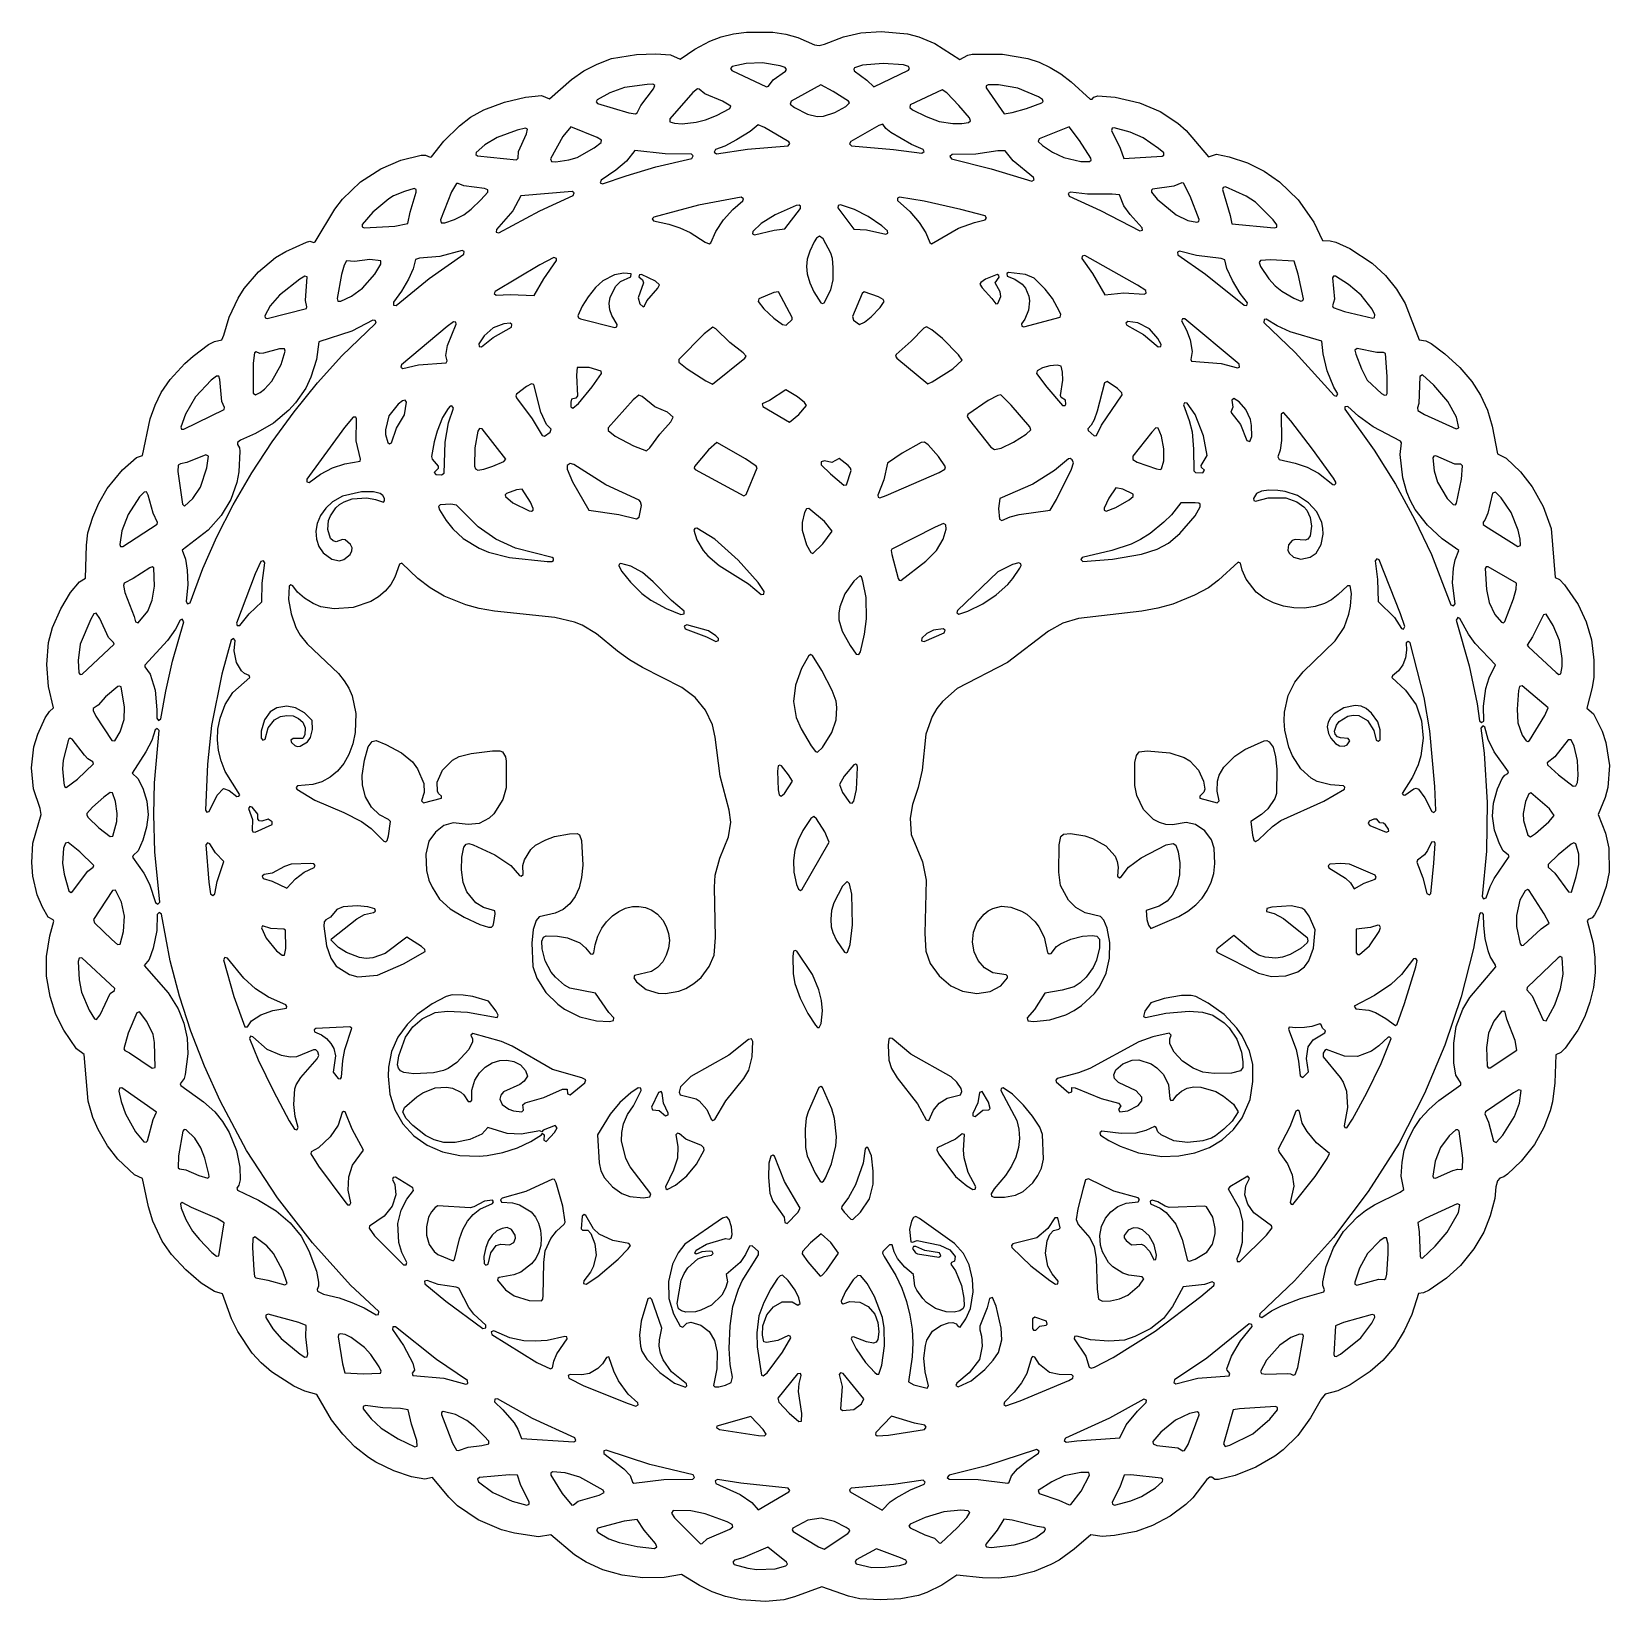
# Model space of a CAD drawing. Header units: metres. Extents: x 4 to 295, y 5 to 295.
import ezdxf

# ---------------------------------------------------------------- set-up
doc = ezdxf.new("R2010")
doc.units = ezdxf.units.M

msp = doc.modelspace()

# ---------------------------------------------------------------- linework, layer by layer
at = {"layer": 'CUT'}
for points in [[(7.8043, 169.2911), (8.513, 169.9638), (7.5833, 173.8911), (7.2901, 177.9282), (7.5833, 182.0076), (8.3528, 184.7751), (9.8674, 188.2212), (11.6558, 191.241), (13.3215, 193.2083), (14.4281, 193.8743), (14.615, 199.9402), (14.8503, 202.2057), (15.7664, 205.1119), (16.8882, 207.7123), (18.4361, 210.4199), (21.2559, 213.8567), (23.8025, 216.1394), (24.9191, 216.4836), (26.3684, 223.2636), (27.2529, 225.7725), (28.3605, 228.0759), (30.0234, 230.4767), (32.7442, 233.4316), (34.2795, 234.8206), (37.1192, 236.9684), (38.1843, 237.5286), (39.5452, 237.7937), (39.9596, 238.6708), (40.9128, 241.9633), (42.5846, 245.512), (43.6995, 247.2579), (46.3343, 250.3318), (49.4666, 252.9654), (51.3523, 254.1043), (55.1416, 255.8084), (55.8134, 255.9713), (56.499, 255.7602), (56.7905, 255.8486), (60.3659, 261.9021), (61.7878, 263.7355), (65.1008, 266.9247), (68.8819, 269.3574), (72.547, 270.9267), (76.3043, 271.8466), (77.1198, 271.8464), (77.9508, 271.4976), (78.248, 271.5476), (80.4761, 274.4255), (83.351, 277.271), (85.3811, 278.8526), (87.8462, 280.232), (91.6762, 281.6292), (95.5717, 282.572), (98.4851, 282.8356), (99.988, 282.2118), (104.0426, 285.8037), (106.3122, 287.3967), (108.735, 288.6538), (111.4299, 289.6585), (116.0135, 290.4226), (119.5515, 290.5419), (122.2729, 290.3313), (124.0772, 289.5384), (126.7839, 291.3952), (129.5146, 292.8755), (131.6222, 293.6737), (133.9271, 294.2329), (136.3204, 294.5559), (141.1516, 294.5267), (143.5199, 294.1444), (145.7533, 293.54), (148.8658, 292.2029), (149.7009, 292.0681), (150.6747, 292.2927), (154.1692, 293.7003), (157.3726, 294.4056), (161.1418, 294.6434), (165.9643, 294.2318), (168.0631, 293.6924), (171.0349, 292.4565), (175.6227, 289.5182), (177.0945, 290.2861), (177.9112, 290.4508), (183.514, 290.4543), (188.1472, 289.6903), (190.252, 288.9818), (192.3051, 288.0161), (194.2577, 286.8298), (196.1707, 285.3568), (199.6908, 282.1884), (200.0177, 282.1891), (200.3265, 282.5223), (201.0937, 282.8079), (204.2957, 282.5405), (208.788, 281.484), (212.5471, 279.9022), (215.829, 277.7338), (217.3392, 276.4037), (221.4977, 271.5298), (222.9746, 272.0553), (225.2824, 271.5521), (228.7005, 270.4333), (231.7707, 268.9125), (234.576, 266.9318), (238.0019, 263.5906), (240.8782, 259.5105), (242.5197, 256.1274), (243.9325, 256.0561), (244.9356, 255.7918), (247.5224, 254.6515), (251.6328, 251.9211), (254.0893, 249.6452), (256.1466, 247.1693), (257.7298, 244.5306), (260.307, 237.8346), (261.5592, 237.6238), (262.5298, 237.1146), (265.0561, 235.2474), (267.8112, 232.7004), (270.0607, 230.1509), (271.6557, 227.6366), (272.8957, 224.858), (273.8111, 221.898), (274.7527, 216.7955), (276.3526, 216.0147), (279.0107, 213.5016), (281.1595, 210.7048), (283.2007, 207.0655), (284.6811, 203.0249), (285.3828, 194.0099), (286.1692, 193.6006), (287.1427, 192.6271), (289.6304, 189.0189), (291.1412, 185.7934), (292.0896, 182.4782), (292.5043, 178.7265), (292.5047, 175.5957), (292.2355, 173.711), (291.2533, 169.8739), (292.4936, 168.8441), (294.0363, 165.6788), (294.7291, 163.5392), (295.4051, 159.3303), (295.1307, 155.293), (294.6236, 153.4254), (293.3252, 150.307), (294.6871, 146.8561), (295.3117, 144.0733), (295.3424, 139.6732), (294.8097, 137.0168), (293.5629, 133.4922), (292.6566, 131.7836), (292.2233, 131.2642), (291.4744, 130.9606), (291.3056, 130.676), (292.3771, 126.6003), (292.736, 123.9063), (292.7685, 121.1564), (292.467, 118.3864), (291.8139, 115.6679), (290.8552, 113.0823), (289.557, 110.5389), (287.2624, 107.2292), (286.4674, 106.4393), (285.5111, 105.9598), (285.3256, 100.8424), (284.8864, 97.3288), (284.4927, 95.6659), (283.3214, 92.5913), (281.5614, 89.4596), (279.1574, 86.4108), (276.6164, 83.9562), (275.942, 83.4794), (275.179, 83.2663), (274.7878, 82.7827), (274.4615, 81.6198), (274.2446, 79.4816), (273.4192, 76.3321), (272.2352, 73.288), (270.4142, 70.2331), (267.9163, 67.1408), (265.3339, 64.7933), (262.1491, 62.5798), (261.1271, 62.1145), (260.2246, 61.9788), (258.943, 58.13), (257.5625, 55.0753), (255.7473, 52.1604), (253.6384, 49.6412), (251.2828, 47.582), (247.6147, 45.1462), (245.3387, 44.0679), (243.0042, 43.4264), (242.2676, 42.4721), (240.3173, 39.0769), (237.9751, 35.8269), (235.2562, 33.162), (233.7156, 32.0042), (230.2078, 29.9526), (226.4209, 28.4262), (223.3134, 27.6844), (222.6248, 27.6901), (222.0755, 28.1125), (221.6989, 28.0917), (221.1985, 27.6785), (218.603, 24.3332), (217.3042, 23.0939), (214.4026, 20.925), (211.153, 19.2088), (208.1662, 18.1338), (204.1489, 17.3421), (201.8567, 17.1646), (199.7831, 17.4593), (196.7047, 14.8294), (193.9216, 12.8373), (192.4126, 11.9926), (189.3308, 10.7221), (185.9156, 9.8991), (182.813, 9.5165), (179.8349, 9.5467), (175.0888, 10.0729), (172.2971, 8.189), (169.547, 6.8432), (168.0247, 6.3261), (164.7751, 5.7081), (160.9849, 5.5322), (157.1823, 5.6854), (155.1142, 6.1598), (150.2021, 7.8992), (145.1411, 6.0399), (143.1981, 5.5042), (139.8292, 5.2099), (135.2429, 5.4795), (132.4454, 6.1282), (129.9581, 6.9883), (127.6398, 8.1327), (124.3142, 10.1655), (121.1368, 9.635), (117.1695, 9.5759), (113.3583, 10.0499), (109.8372, 11.0577), (106.7556, 12.4665), (104.5696, 13.7945), (100.2321, 17.5061), (97.9509, 17.1337), (93.5163, 17.7801), (91.1198, 18.4097), (86.8134, 20.2259), (83.0204, 22.8543), (81.3944, 24.4245), (78.3905, 28.0453), (76.9926, 27.7396), (74.5203, 28.1531), (71.2495, 29.3114), (67.9695, 30.8798), (66.5768, 31.7409), (64.0901, 33.701), (61.8394, 36.0374), (59.7879, 38.7148), (57.0635, 43.3565), (54.8838, 43.9843), (52.8559, 44.8813), (48.6963, 47.5468), (46.8324, 49.1994), (45.1764, 50.9774), (42.4815, 54.9906), (41.3708, 57.3032), (39.6564, 61.8963), (38.2091, 62.3411), (35.7503, 63.8848), (32.9224, 66.3314), (30.2664, 69.1973), (28.5504, 71.6578), (26.8465, 75.3308), (26.0145, 77.9478), (24.9423, 83.1969), (23.4689, 83.8411), (20.3745, 86.7323), (18.4597, 89.178), (16.7695, 92.2325), (15.7955, 94.4198), (14.9126, 97.423), (14.1745, 106.0256), (12.7786, 107.0745), (10.428, 110.5126), (8.9698, 113.4025), (7.879, 116.7117), (7.2313, 120.4664), (7.2313, 124.1332), (7.8493, 127.9149), (8.6003, 130.617), (8.4459, 130.9043), (7.5152, 131.3789), (6.487, 133.2172), (5.5106, 135.4999), (4.6858, 138.9178), (4.507, 141.4272), (4.7135, 145.0166), (6.2613, 150.293), (6.0623, 151.392), (4.8382, 155.0062), (4.4777, 158.8951), (4.8886, 162.7674), (5.6048, 165.0755), (6.9739, 168.1346), (7.8043, 169.2911)], [(133.632, 288.1801), (133.3669, 287.8451), (133.5679, 287.4681), (140.0116, 284.4684), (140.3299, 284.5917), (141.2434, 285.7688), (143.4901, 287.3674), (143.6459, 287.6672), (143.4455, 288.0203), (142.5158, 288.346), (139.2205, 288.8629), (136.2158, 288.7484), (133.632, 288.1801)], [(156.2049, 287.9786), (156.0693, 287.7041), (156.1737, 287.4163), (158.5067, 285.6647), (159.7544, 284.4799), (166.1524, 287.5175), (166.3501, 287.861), (166.1451, 288.2002), (165.249, 288.4834), (161.5248, 288.7447), (157.7096, 288.4585), (156.2049, 287.9786)], [(108.7485, 282.0451), (108.5932, 281.6744), (108.8478, 281.3634), (114.5959, 279.639), (115.8472, 279.495), (116.1463, 279.6785), (116.8012, 281.0342), (119.1279, 284.0702), (119.3751, 284.6683), (119.0517, 284.9522), (117.9845, 284.907), (113.8204, 284.3005), (111.097, 283.3458), (108.7485, 282.0451)], [(122.1529, 278.5661), (122.1698, 278.0162), (123.0133, 277.7354), (124.4411, 277.6531), (127.0097, 277.9151), (128.7406, 278.3695), (130.7892, 279.1886), (133.2253, 280.4704), (133.4024, 280.8919), (131.8859, 281.7957), (128.6165, 283.1669), (127.5931, 284.0378), (127.2392, 284.1147), (126.3752, 283.3988), (122.1529, 278.5661)], [(144.5359, 281.7983), (144.3465, 281.2729), (145.1774, 280.6272), (147.5151, 279.4296), (149.3102, 278.9698), (150.5202, 279.033), (152.5998, 279.7384), (154.5818, 280.8169), (155.2655, 281.5029), (155.097, 281.8251), (152.299, 283.5863), (149.9778, 284.8279), (144.5359, 281.7983)], [(166.4914, 281.1153), (166.3858, 280.6257), (166.9129, 280.2201), (169.4027, 279.0058), (171.8433, 278.0791), (174.3178, 277.7108), (175.9783, 277.6807), (177.2153, 277.879), (177.5991, 278.2025), (177.4051, 278.7527), (175.4233, 281.018), (173.2188, 283.3397), (172.3978, 283.9022), (166.4914, 281.1153)], [(180.8338, 284.8486), (180.4938, 284.6496), (180.5007, 284.2557), (183.8078, 279.5026), (185.2694, 279.723), (187.911, 280.4852), (190.7675, 281.5026), (190.9934, 281.7501), (190.8949, 282.1408), (190.1181, 282.5919), (186.3353, 284.1806), (182.7363, 284.8159), (180.8338, 284.8486)], [(86.4254, 272.3231), (86.3747, 271.9594), (86.6861, 271.7076), (93.8613, 271.0024), (94.1761, 271.3212), (94.2548, 272.5594), (95.7263, 275.7991), (95.9327, 276.6255), (95.5281, 276.8578), (93.9979, 276.4735), (90.3446, 275.0928), (88.0534, 273.7409), (86.4254, 272.3231)], [(100.1492, 271.1953), (100.3159, 270.7021), (101.1397, 270.6506), (103.5385, 270.9946), (105.0852, 271.4503), (108.2272, 273.2249), (109.4743, 274.2146), (109.5618, 274.6323), (108.7933, 275.1055), (103.8897, 277.1078), (102.4433, 275.292), (100.1492, 271.1953)], [(130.5973, 272.8851), (130.3506, 272.4154), (130.762, 272.1289), (136.5098, 272.9342), (143.952, 273.5877), (144.3018, 274.0083), (144.1054, 274.3151), (139.5988, 276.9569), (138.4433, 277.4566), (136.9622, 276.2412), (134.4668, 274.6559), (132.318, 273.5365), (130.5973, 272.8851)], [(155.5639, 274.3561), (155.3171, 273.9214), (155.662, 273.6029), (163.378, 272.9045), (168.6521, 272.1974), (169.0585, 272.5336), (168.8658, 272.9254), (166.7365, 273.8049), (162.9343, 276.0569), (161.9839, 276.7922), (161.4157, 277.5664), (160.7168, 277.3345), (155.5639, 274.3561)], [(190.2525, 274.8915), (190.0816, 274.3613), (190.8949, 273.6062), (192.7429, 272.4028), (194.7951, 271.4048), (197.9302, 270.7063), (199.5085, 270.6884), (199.8284, 270.9395), (199.7973, 271.2765), (197.7033, 274.5296), (195.8172, 277.0625), (190.2525, 274.8915)], [(204.0928, 276.9055), (203.7012, 276.8038), (203.6104, 276.4096), (205.1814, 273.1339), (205.8477, 271.2577), (212.9473, 271.6475), (213.2551, 271.8568), (213.2262, 272.2617), (212.2756, 273.1134), (209.4187, 275.0208), (207.0132, 276.0664), (204.0928, 276.9055)], [(109.4727, 267.2625), (109.3184, 266.7621), (109.7644, 266.5483), (114.0852, 268.0639), (119.5836, 269.7018), (126.2049, 271.2551), (126.47, 271.7347), (126.1445, 272.016), (121.2804, 272.0753), (115.7203, 272.6985), (114.151, 270.7411), (112.1795, 269.0944), (109.4727, 267.2625)], [(174.2292, 271.9612), (173.8182, 271.6271), (174.0819, 271.2017), (181.4296, 269.3537), (188.8838, 267.0569), (189.3384, 267.3072), (189.2354, 267.7235), (185.4896, 270.806), (183.9636, 272.6636), (182.6247, 272.6323), (178.602, 272.046), (174.2292, 271.9612)], [(65.4646, 259.0683), (65.4649, 258.6351), (65.8294, 258.462), (71.4768, 258.7845), (73.8497, 259.2268), (74.2973, 261.3459), (75.4129, 265.018), (75.4134, 265.5192), (75.0238, 265.7007), (73.2396, 265.1776), (71.2011, 264.3474), (70.3253, 263.7986), (67.3739, 261.3441), (65.4646, 259.0683)], [(79.8992, 259.9223), (80.0029, 259.378), (80.6605, 259.3702), (82.4826, 260.0006), (84.1683, 260.857), (85.534, 261.8742), (87.345, 263.6283), (88.5744, 265.0349), (88.5879, 265.4762), (87.963, 265.7222), (84.155, 266.1912), (83.1336, 266.6549), (82.7977, 266.6167), (81.8766, 265.0921), (79.8992, 259.9223)], [(90.2155, 258.1704), (90.1692, 257.6746), (90.6479, 257.5375), (98.22, 261.6005), (104.3439, 264.4106), (104.5223, 264.906), (104.1585, 265.1458), (94.6971, 264.3572), (93.1968, 261.57), (90.2155, 258.1704)], [(196.037, 265.0395), (195.6009, 264.791), (195.7708, 264.3187), (201.5696, 261.6619), (208.7928, 257.878), (209.2839, 258.0521), (209.2466, 258.4814), (207.0286, 260.9271), (205.8734, 262.5251), (205.0871, 264.5334), (203.7342, 264.692), (199.1957, 264.6935), (196.037, 265.0395)], [(211.1748, 265.5853), (210.9701, 265.3713), (210.985, 265.0512), (212.042, 263.7454), (215.5176, 260.8431), (217.672, 259.8243), (219.3571, 259.4734), (219.7225, 259.6449), (219.7703, 259.9772), (218.0702, 264.2881), (216.8879, 266.6812), (216.5499, 266.7301), (215.0621, 266.1583), (211.1748, 265.5853)], [(224.6016, 265.9893), (224.1887, 265.8916), (224.0913, 265.494), (225.4929, 260.7196), (225.773, 259.1722), (233.6079, 258.4315), (234.0527, 258.5803), (234.0906, 258.9849), (233.4078, 259.9504), (230.1602, 263.1648), (228.4312, 264.2991), (224.6016, 265.9893)], [(119.1931, 260.4472), (118.928, 260.1121), (119.163, 259.7186), (121.9739, 259.132), (124.0165, 258.4415), (125.8844, 257.5796), (128.6732, 255.7894), (129.4417, 255.4816), (129.7213, 255.6729), (130.6463, 257.8068), (132.0308, 259.9155), (133.761, 261.8508), (135.619, 263.454), (135.731, 263.801), (135.2848, 264.1184), (127.4594, 262.6175), (119.1931, 260.4472)], [(137.4531, 257.7822), (137.4177, 257.354), (137.7975, 257.1531), (141.425, 258.0166), (143.3601, 258.2429), (146.2527, 262.0414), (146.2844, 262.4347), (145.994, 262.6503), (145.467, 262.5534), (141.6133, 260.8258), (139.0311, 259.2683), (137.4531, 257.7822)], [(153.6251, 262.7167), (153.2126, 262.5918), (153.167, 262.1632), (156.0952, 258.2348), (158.4058, 258.1031), (161.9594, 257.2714), (162.3389, 257.4689), (162.3089, 257.8957), (161.2764, 258.8105), (158.7239, 260.5705), (156.2402, 261.811), (153.6251, 262.7167)], [(164.5175, 264.1331), (164.1262, 263.9475), (164.1477, 263.5149), (166.404, 261.4516), (168.1153, 259.4472), (169.3477, 257.5254), (170.101, 255.7617), (170.4024, 255.5327), (175.3574, 258.3773), (178.3145, 259.4447), (180.2911, 259.9157), (180.5592, 260.2137), (180.2885, 260.662), (175.8224, 261.8558), (169.0648, 263.3478), (164.5175, 264.1331)], [(150.0285, 244.6044), (150.3365, 244.4915), (150.6217, 244.6535), (151.8628, 247.0434), (152.2502, 248.8812), (152.2799, 251.166), (152.1397, 252.8279), (151.8516, 253.7591), (150.4087, 256.4537), (149.7445, 256.923), (149.1966, 256.5363), (148.7611, 255.8839), (147.9464, 254.147), (147.5079, 252.686), (147.3691, 251.3217), (147.5071, 249.9665), (147.9773, 248.3468), (148.7271, 246.6494), (150.0285, 244.6044)], [(71.1848, 244.7374), (71.1819, 244.2189), (71.6964, 244.1556), (77.809, 249.1075), (84.1873, 253.5964), (84.2602, 254.1202), (83.8897, 254.2846), (79.7707, 253.1855), (76.0194, 252.8611), (75.2476, 252.6127), (74.8488, 250.9231), (73.9612, 248.9666), (72.7106, 246.7927), (71.1848, 244.7374)], [(198.6528, 253.329), (198.1975, 253.2467), (198.1413, 252.7874), (200.1224, 250.0534), (202.3837, 246.1307), (205.8979, 246.4796), (209.6453, 246.2537), (209.9745, 246.4298), (209.9154, 246.928), (208.4008, 247.8747), (198.6528, 253.329)], [(228.0634, 244.1854), (228.5309, 244.1597), (228.6727, 244.6377), (227.3432, 246.3312), (225.8963, 248.7242), (224.8566, 250.9574), (224.4924, 252.5722), (223.7962, 252.8334), (219.2826, 253.3572), (216.1327, 254.1545), (215.7647, 253.9979), (215.8484, 253.4541), (220.9126, 249.8905), (228.0634, 244.1854)], [(60.8309, 245.4402), (60.9663, 244.9393), (61.4916, 244.9658), (63.4665, 245.8828), (65.4706, 247.3186), (67.7447, 249.9155), (68.8458, 251.7745), (68.8626, 252.3689), (66.8377, 252.5927), (64.0308, 252.2705), (62.5612, 252.3425), (62.1232, 251.5639), (61.6162, 249.8447), (60.8309, 245.4402)], [(89.9561, 246.7496), (89.789, 246.3538), (90.1245, 246.038), (92.7484, 246.1562), (97.167, 245.9564), (98.9367, 249.0816), (101.2522, 252.4301), (101.2574, 252.7944), (100.7731, 252.9823), (98.1876, 251.6229), (89.9561, 246.7496)], [(184.633, 250.2197), (184.2864, 250.0084), (184.3394, 249.573), (185.7993, 248.994), (187.1292, 248.0483), (187.7467, 247.3596), (188.3784, 245.8764), (188.5006, 245.023), (188.3183, 243.2877), (187.6022, 241.6097), (186.9753, 240.7529), (187.0823, 240.2978), (187.4073, 240.2139), (194.154, 241.998), (194.2353, 242.4591), (194.0356, 243.0436), (192.6949, 245.4368), (191.3735, 247.1689), (189.3633, 249.1811), (187.7305, 249.8702), (184.633, 250.2197)], [(231.0464, 252.4117), (230.8104, 252.0371), (231.0884, 251.3267), (232.596, 249.08), (233.7707, 247.7872), (235.0309, 246.7585), (237.1854, 245.4951), (238.5076, 244.9297), (238.8847, 245.0493), (238.9808, 245.3639), (238.0339, 249.9293), (237.294, 252.3139), (232.8916, 252.5632), (231.0464, 252.4117)], [(47.4795, 242.2022), (47.5802, 241.8483), (47.9304, 241.7356), (55.1448, 243.5877), (55.2604, 243.8924), (54.9856, 245.037), (55.3016, 249.4405), (54.8882, 249.5591), (53.9166, 249.0118), (50.2004, 246.0447), (48.4688, 244.0479), (47.4795, 242.2022)], [(105.2275, 242.2091), (105.3258, 241.8556), (105.7146, 241.6554), (112.036, 240.0977), (112.3602, 240.186), (112.4605, 240.6431), (111.4403, 242.266), (111.0971, 243.3103), (111.0018, 244.5201), (111.1845, 245.6796), (112.2198, 247.7195), (113.0467, 248.5358), (114.9592, 249.411), (115.0133, 249.9599), (113.6689, 250.0739), (111.9622, 249.7929), (109.8266, 248.6951), (108.4549, 247.4335), (107.1295, 245.7602), (105.9976, 243.9858), (105.2275, 242.2091)], [(116.9335, 249.8836), (116.5501, 249.7752), (116.452, 249.4234), (117.1204, 248.886), (117.2769, 248.3144), (116.3166, 245.582), (116.6202, 244.446), (117.2249, 243.9091), (117.5203, 244.069), (117.9057, 245.028), (119.9342, 247.3222), (120.2727, 247.9352), (119.4924, 248.6319), (116.9335, 249.8836)], [(181.5163, 245.4575), (182.2928, 244.427), (182.6451, 244.5127), (183.1855, 245.7684), (183.0907, 246.6875), (182.1667, 248.3138), (182.8728, 249.3476), (182.8102, 249.6746), (182.518, 249.8342), (180.3725, 248.9728), (179.4929, 248.3831), (179.3444, 248.0961), (179.7511, 247.3711), (181.5163, 245.4575)], [(244.9046, 249.5506), (244.5338, 249.5671), (244.3141, 249.2271), (244.7217, 245.3245), (244.3662, 244.0843), (244.4697, 243.7611), (246.5726, 243.0485), (251.7682, 241.7882), (252.1144, 241.896), (252.1747, 242.4151), (251.6472, 243.4806), (249.6492, 246.0481), (247.3097, 247.9805), (244.9046, 249.5506)], [(138.5709, 245.3896), (138.4241, 244.8605), (139.5073, 243.5253), (141.3347, 241.8118), (142.9612, 240.6121), (143.5866, 240.5291), (144.7146, 241.5742), (144.7372, 241.9499), (142.1931, 246.6521), (141.3155, 246.5608), (138.5709, 245.3896)], [(157.999, 246.666), (157.6078, 246.3379), (155.8335, 242.1294), (156.0039, 241.4438), (157.1047, 240.6255), (158.0326, 241.0401), (159.275, 242.072), (160.9224, 243.7788), (161.6626, 244.8758), (161.525, 245.2457), (160.6445, 245.7512), (157.999, 246.666)], [(217.1086, 241.6752), (216.6732, 241.7037), (216.4839, 241.3106), (217.4302, 239.6122), (218.0873, 237.8128), (218.4409, 235.6321), (218.2223, 234.2024), (218.3635, 233.8703), (223.7852, 233.4713), (226.8119, 232.6357), (227.1857, 232.7686), (227.1417, 233.3133), (217.1086, 241.6752)], [(244.6228, 227.5264), (245.1095, 227.4323), (245.3051, 227.8546), (244.5782, 229.0869), (243.3713, 232.1233), (242.6365, 235.2383), (242.4044, 237.5364), (236.5682, 239.2721), (234.1398, 240.3662), (232.1381, 241.61), (231.7155, 241.5363), (231.6941, 240.9901), (237.4602, 235.4536), (244.6228, 227.5264)], [(32.9737, 189.5791), (33.2381, 189.1309), (33.7126, 189.3444), (36.0794, 195.6459), (38.6628, 201.5158), (41.646, 207.3945), (45.0905, 213.2829), (48.8349, 219.0165), (52.9142, 224.5643), (57.1965, 229.8738), (61.703, 234.8807), (67.8842, 240.8144), (67.9859, 241.0985), (67.8243, 241.3943), (67.4203, 241.4256), (63.5201, 239.3894), (57.4322, 237.4387), (56.985, 234.167), (55.9522, 230.9131), (55.0459, 228.8939), (53.1711, 226.1696), (51.9299, 224.8372), (49.0607, 222.4746), (45.7494, 220.5406), (43.0009, 219.2993), (42.4703, 218.8526), (42.4183, 218.5291), (42.8262, 217.8869), (42.8956, 217.2672), (42.6895, 213.4662), (42.3564, 211.4825), (41.1957, 208.3682), (39.4081, 205.4377), (37.0143, 202.7432), (32.2232, 199.0054), (32.8433, 197.3532), (33.1985, 195.3235), (33.2856, 192.7277), (32.9737, 189.5791)], [(72.6745, 233.2268), (72.5731, 232.7699), (72.9449, 232.5411), (75.8159, 233.2054), (80.9498, 233.5878), (81.1094, 233.9222), (80.8858, 234.9328), (81.179, 236.7513), (82.7939, 240.6805), (82.7303, 241.0417), (82.2488, 241.1503), (81.1126, 240.2792), (72.6745, 233.2268)], [(86.9174, 237.0471), (86.9782, 236.5836), (87.4401, 236.5115), (89.5693, 238.2171), (92.9451, 240.1524), (93.0569, 240.6656), (92.7432, 240.8596), (91.5372, 240.7541), (89.5966, 240.0042), (87.9235, 238.5655), (86.9174, 237.0471)], [(123.8074, 234.2049), (123.8165, 233.6796), (125.3881, 232.442), (128.7988, 230.2257), (130.0185, 229.6505), (136.0105, 234.4035), (136.2115, 234.8086), (135.6951, 235.4067), (133.2429, 237.3292), (130.6731, 239.8441), (130.1021, 240.1248), (128.4803, 238.9263), (123.8074, 234.2049)], [(163.8701, 235.0934), (163.7874, 234.7668), (164.003, 234.4431), (169.7021, 229.7262), (170.5086, 230.0565), (174.3597, 232.4889), (176.0621, 234.0462), (175.3805, 235.0653), (172.4222, 238.0233), (170.4887, 239.6635), (169.4924, 240.2258), (168.9737, 239.9853), (166.6344, 237.5585), (163.8701, 235.0934)], [(206.6211, 241.1928), (206.2605, 240.8943), (206.4137, 240.4854), (209.4798, 238.763), (212.2082, 236.4941), (212.7184, 236.5993), (212.7724, 236.9607), (212.1208, 238.0791), (210.5713, 239.8339), (208.4625, 240.9353), (206.6211, 241.1928)], [(45.3282, 227.9514), (45.7543, 227.6589), (46.6557, 228.1251), (47.4331, 228.6969), (48.7972, 230.2094), (50.4947, 233.2405), (51.2571, 235.7412), (51.0955, 236.1484), (50.2177, 236.136), (47.266, 235.366), (46.5424, 235.3118), (45.9204, 235.5674), (45.5915, 235.403), (45.3266, 233.5043), (45.3282, 227.9514)], [(248.8848, 236.2042), (248.4793, 235.9123), (248.6171, 235.1782), (249.687, 232.462), (250.7637, 230.3879), (253.3765, 227.9388), (253.9435, 227.5972), (254.2689, 227.6511), (254.4366, 227.9351), (254.4382, 231.0677), (254.0863, 235.268), (253.7726, 235.4511), (252.5178, 235.46), (248.8848, 236.2042)], [(189.8617, 232.1147), (189.7799, 231.6091), (191.6735, 229.0622), (194.5445, 225.7033), (195.0616, 225.6908), (195.1983, 225.9512), (195.1145, 226.6915), (194.2971, 227.1643), (194.1764, 227.5558), (194.6139, 230.3872), (194.5552, 231.8432), (194.2946, 232.9559), (193.5616, 233.1657), (192.2333, 233.0204), (190.8648, 232.6471), (189.8617, 232.1147)], [(31.998, 221.7273), (32.1463, 221.3567), (32.5427, 221.3106), (39.9648, 224.9521), (40.0326, 225.3225), (39.546, 226.45), (39.197, 230.4727), (38.9806, 231.0983), (38.5726, 231.1244), (37.6217, 230.3895), (34.7303, 227.3237), (32.8324, 224.1015), (31.998, 221.7273)], [(104.8349, 227.071), (104.0055, 226.847), (103.9223, 226.2965), (103.9383, 225.4552), (104.2824, 225.1813), (105.333, 226.0978), (107.8568, 229.1492), (109.5903, 231.5935), (109.5274, 232.048), (107.3022, 232.7039), (105.0636, 232.722), (104.9463, 231.3219), (105.1491, 227.494), (104.8349, 227.071)], [(199.8405, 222.0827), (199.2228, 221.4251), (199.3136, 221.1081), (200.3785, 220.1302), (200.8437, 220.1782), (201.7323, 222.0877), (205.5909, 227.6711), (205.5279, 228.0593), (204.721, 228.8126), (202.7701, 230.1148), (202.2755, 229.8856), (200.9465, 224.658), (200.385, 223.0882), (199.8405, 222.0827)], [(260.0189, 225.2977), (260.0646, 224.7674), (261.2878, 224.0399), (267.1213, 221.3874), (267.6064, 221.5697), (267.2169, 223.5363), (265.5867, 226.4511), (263.0565, 229.4783), (260.9119, 231.336), (260.4666, 231.0183), (260.2492, 226.0486), (260.0189, 225.2977)], [(93.8723, 227.7843), (93.7593, 227.4776), (93.9173, 227.1227), (96.7969, 223.2691), (98.6233, 220.165), (99.0478, 220.0537), (100.1168, 220.7673), (100.3037, 221.3282), (99.423, 222.2071), (98.3806, 224.4784), (97.082, 229.5693), (96.6671, 229.6857), (95.7494, 229.1937), (93.8723, 227.7843)], [(110.8039, 221.5843), (110.8199, 221.0783), (112.0735, 220.0697), (115.4511, 218.2803), (117.8579, 217.3692), (118.4543, 217.8895), (120.3136, 220.3957), (122.3284, 222.7054), (122.8038, 223.5556), (121.7228, 224.4573), (119.3705, 225.4316), (117.0536, 227.3642), (116.4387, 227.6345), (115.4205, 226.7728), (110.8039, 221.5843)], [(140.5308, 226.638), (139.1669, 225.9839), (139.3116, 225.5475), (144.2068, 222.6428), (145.9651, 224.0453), (147.3417, 225.6929), (146.9683, 226.2699), (145.7262, 227.2832), (143.5287, 228.5706), (140.5308, 226.638)], [(177.1217, 224.0702), (176.9982, 223.6462), (177.4263, 223.0015), (181.3303, 218.0247), (181.9978, 217.6143), (183.2386, 217.8639), (185.5081, 218.9515), (187.8644, 220.3873), (188.6941, 221.2252), (188.5313, 221.7414), (185.0758, 225.7816), (183.1731, 227.6681), (182.6536, 227.5715), (180.8635, 226.6031), (177.1217, 224.0702)], [(225.9424, 225.3899), (225.5854, 224.4828), (227.3583, 222.2181), (228.5467, 219.2371), (229.0771, 219.0903), (229.4476, 219.9961), (229.4222, 221.9925), (229.2093, 223.0994), (228.3757, 224.9588), (227.1381, 226.4051), (226.1577, 226.9642), (225.7834, 226.676), (225.9424, 225.3899)], [(70.1456, 218.8557), (70.4715, 218.6292), (70.8271, 218.8056), (71.7876, 221.5044), (73.2281, 224.0069), (73.63, 226.2964), (73.3898, 226.6651), (72.8781, 226.5718), (72.0488, 225.9413), (70.3731, 223.7656), (69.7333, 221.2394), (69.7664, 220.3343), (70.1456, 218.8557)], [(79.4243, 214.0763), (78.7101, 213.3639), (78.9958, 212.9975), (80.0854, 212.9422), (80.5654, 213.2514), (80.7686, 218.9649), (81.3574, 222.4966), (82.2651, 225.1885), (81.9674, 225.6571), (81.6716, 225.6024), (81.2929, 225.1691), (80.2407, 223.4945), (79.2484, 220.9665), (78.7205, 218.9771), (78.2022, 216.3268), (78.3456, 215.8376), (79.4541, 214.4947), (79.4243, 214.0763)], [(217.5212, 226.1486), (217.0627, 226.195), (216.8734, 225.8092), (217.9314, 222.9342), (218.4416, 220.8311), (218.7348, 217.6338), (218.8017, 213.6567), (219.1007, 213.3602), (220.4437, 213.2939), (220.7462, 213.7642), (220.196, 214.2502), (220.107, 214.6404), (221.2158, 216.4819), (220.5825, 220.0918), (219.0231, 224.0612), (217.5212, 226.1486)], [(234.2563, 216.2454), (234.4955, 215.7546), (237.4312, 215.0915), (239.658, 214.3464), (241.736, 213.2453), (244.4009, 211.1219), (244.7006, 211.0767), (244.9599, 211.2943), (244.9674, 211.5972), (244.5182, 212.3068), (240.6783, 217.6714), (236.6744, 222.9028), (235.2867, 224.4245), (234.8578, 224.0839), (234.9659, 219.2531), (234.7009, 217.4442), (234.2563, 216.2454)], [(256.8122, 216.6909), (257.0738, 218.8388), (256.8676, 219.0967), (251.8514, 221.7693), (249.1332, 223.7176), (247.1581, 225.5442), (246.6137, 225.4498), (246.6044, 225.0156), (252.0339, 217.4788), (255.9488, 211.2088), (259.4592, 204.7731), (262.5991, 198.2013), (266.1852, 188.9639), (266.6566, 188.7518), (266.9307, 189.119), (266.4805, 192.9841), (266.6556, 195.6872), (266.9311, 197.2684), (267.644, 198.9939), (264.584, 201.1443), (261.8329, 203.632), (259.6087, 206.5321), (258.7191, 208.0999), (258.0191, 209.7425), (257.2817, 212.3469), (256.8122, 216.6909)], [(55.2075, 212.1062), (55.2253, 211.64), (55.641, 211.5116), (57.7437, 213.0451), (59.9608, 214.183), (62.2497, 214.946), (65.0905, 215.4561), (65.1513, 215.807), (64.3042, 219.1958), (64.413, 223.2711), (64.2576, 223.5682), (63.761, 223.5451), (62.1886, 221.6208), (55.2075, 212.1062)], [(87.5625, 221.4276), (87.0746, 221.4791), (86.7808, 220.9684), (86.1945, 217.8796), (86.1289, 214.4932), (86.3088, 214.0493), (86.734, 213.7565), (87.8771, 213.9482), (89.5179, 214.5333), (91.5358, 215.386), (91.9055, 215.8111), (87.5625, 221.4276)], [(207.5162, 216.3599), (207.5242, 215.7697), (208.3441, 215.254), (211.9177, 214.0151), (212.5401, 213.8878), (212.8253, 214.0131), (213.2724, 215.4723), (213.2198, 217.6984), (212.8081, 220.0736), (212.2289, 221.5225), (211.7559, 221.5552), (211.0168, 220.7699), (207.5162, 216.3599)], [(126.7101, 214.4688), (126.6582, 214.1392), (126.8456, 213.9067), (135.8355, 209.0202), (136.2158, 209.2772), (138.2716, 214.1979), (138.0988, 214.5376), (136.1119, 215.8614), (130.8125, 218.8527), (129.2617, 217.5291), (126.7101, 214.4688)], [(160.5307, 209.1621), (160.5914, 208.8304), (160.888, 208.67), (162.0639, 209.1043), (171.803, 213.358), (172.8867, 213.9635), (172.9984, 214.4106), (171.6946, 216.3101), (169.7962, 218.47), (169.1205, 218.9587), (168.487, 218.8494), (165.0207, 216.9101), (162.2889, 215.042), (161.5947, 212.0102), (160.5307, 209.1621)], [(31.937, 214.9688), (31.5003, 214.7171), (31.472, 213.5162), (32.2943, 207.4898), (32.7013, 207.1626), (34.2201, 208.5676), (35.6479, 210.6634), (36.7647, 214.225), (37.1172, 216.3517), (36.6368, 216.6277), (33.1195, 215.1643), (31.937, 214.9688)], [(150.0601, 215.3002), (150.0344, 214.777), (151.7734, 213.0931), (154.2442, 211.0023), (154.7446, 211.048), (155.5842, 213.7087), (155.4798, 214.164), (155.0318, 214.66), (153.4103, 215.9356), (152.0428, 215.1866), (150.6695, 215.5256), (150.0601, 215.3002)], [(182.9147, 204.7671), (183.356, 204.4899), (184.9303, 205.1849), (186.5873, 205.5784), (192.2768, 206.3852), (193.4739, 208.3842), (196.2098, 213.9421), (196.5981, 215.1033), (196.3362, 215.712), (195.98, 215.9494), (195.6461, 215.8947), (193.1161, 213.7163), (189.103, 211.2266), (183.0099, 208.5418), (182.7885, 206.6935), (182.9147, 204.7671)], [(263.3755, 216.4101), (263.0166, 216.3569), (262.8568, 216.0312), (263.0942, 213.6691), (263.6828, 211.5678), (265.4872, 208.5458), (266.6049, 207.4503), (267.001, 207.3896), (267.2356, 207.6723), (268.1225, 212.142), (268.3012, 214.5503), (268.0292, 214.8719), (266.8912, 214.8973), (263.3755, 216.4101)], [(116.5248, 205.1218), (116.915, 207.244), (116.7676, 207.9168), (116.483, 208.2559), (110.3734, 211.0486), (104.4673, 214.8197), (103.7637, 214.9978), (103.247, 214.6373), (103.2481, 213.986), (104.2445, 211.63), (107.2458, 206.3771), (112.7577, 205.6092), (116.0013, 204.8331), (116.5248, 205.1218)], [(20.7311, 200.0651), (20.895, 199.7275), (21.3033, 199.7011), (27.6655, 203.8174), (27.6852, 204.1137), (26.8758, 205.8774), (25.9868, 209.1864), (25.6643, 209.7687), (25.2545, 209.7397), (24.4079, 208.8836), (22.2685, 205.6093), (21.0953, 202.5763), (20.7311, 200.0651)], [(62.066, 197.3123), (63.1995, 198.234), (63.5491, 198.9045), (63.5927, 199.4786), (63.2666, 200.0825), (62.2978, 200.962), (61.809, 201.003), (60.64, 200.5932), (60.0691, 200.7375), (59.5953, 201.2061), (59.0869, 202.8315), (59.2348, 204.4897), (59.5883, 205.367), (60.5622, 206.8127), (61.2812, 207.4437), (62.1256, 207.971), (63.5661, 208.4707), (66.3023, 208.655), (67.8895, 208.3904), (69.3566, 207.8938), (69.5776, 208.1367), (69.5522, 208.5281), (69.2536, 209.0854), (68.7716, 209.4638), (67.5109, 209.7629), (65.3115, 209.7623), (61.8309, 208.9622), (59.9828, 207.9594), (58.7246, 206.7549), (57.7555, 205.4133), (57.1584, 203.9642), (56.905, 202.5062), (57.0167, 201.047), (57.4498, 199.7081), (58.2655, 198.5617), (59.8493, 197.3768), (61.2279, 197.089), (62.066, 197.3123)], [(92.0302, 209.4766), (91.8257, 209.2201), (91.8892, 208.8984), (93.236, 207.7644), (96.2138, 206.2864), (96.6457, 206.2075), (96.9375, 206.3833), (96.9828, 206.7172), (96.4839, 207.8981), (94.9237, 210.2508), (93.8826, 210.146), (92.0302, 209.4766)], [(202.2285, 206.767), (202.266, 206.3955), (202.5986, 206.2258), (204.414, 206.9145), (206.8711, 208.3339), (207.5837, 208.9474), (207.6141, 209.3563), (205.6964, 210.2948), (204.4104, 210.5057), (203.1291, 208.5896), (202.2285, 206.767)], [(229.7559, 208.5346), (229.834, 208.1806), (230.1513, 208.042), (232.4567, 208.657), (235.7185, 208.6796), (237.797, 207.9671), (239.0751, 207.0012), (239.6008, 206.3758), (240.2369, 205.023), (240.4438, 203.4473), (240.2237, 201.6607), (239.7647, 201.0593), (239.3122, 200.8891), (237.4592, 201.0009), (236.9059, 200.8197), (236.2314, 200.0382), (236.1124, 199.0036), (236.3498, 198.4643), (237.1312, 197.7355), (238.5253, 197.3804), (240.2147, 197.7168), (241.3103, 198.4876), (242.2737, 200.0645), (242.6276, 201.9759), (242.5694, 203.0862), (242.3623, 204.1454), (241.4505, 206.078), (239.9095, 207.7738), (237.8906, 209.0877), (235.6192, 209.8446), (234.2825, 210.0261), (232.5836, 210.083), (231.2686, 209.9053), (230.3594, 209.5014), (229.7559, 208.5346)], [(272.0947, 204.1691), (272.1104, 203.792), (272.5232, 203.4628), (278.4922, 199.7232), (279.0234, 199.8719), (278.9637, 201.0795), (278.5908, 202.6926), (277.2928, 205.9586), (275.4181, 208.7059), (274.3796, 209.7279), (273.8722, 209.5348), (272.9778, 205.8774), (272.4483, 204.5833), (272.0947, 204.1691)], [(79.8099, 207.4017), (79.5299, 207.0733), (79.6687, 206.4961), (80.9056, 204.4791), (82.121, 202.9721), (84.0827, 201.16), (86.9961, 199.3893), (88.7127, 198.6788), (92.6031, 197.6653), (99.5716, 196.9671), (100.403, 196.9358), (100.6978, 197.1523), (100.7011, 197.484), (100.4841, 197.6866), (93.6941, 199.3971), (90.0857, 201.0504), (86.8316, 203.3496), (82.837, 207.3353), (81.7769, 207.5048), (79.8099, 207.4017)], [(147.7972, 206.7064), (147.3605, 206.6462), (146.968, 205.9791), (146.5787, 204.1104), (146.5753, 202.726), (147.357, 200.0221), (148.1347, 198.5893), (148.504, 198.4124), (150.3584, 200.1951), (152.0784, 202.5392), (150.6776, 204.338), (147.7972, 206.7064)], [(198.1741, 197.6888), (197.9399, 197.2892), (198.2903, 196.9421), (203.7492, 197.3782), (209.1149, 198.2771), (211.9902, 199.1881), (214.1196, 200.3151), (216.2193, 202.0736), (219.0146, 205.358), (219.9294, 207.0258), (219.9336, 207.4814), (219.7118, 207.6832), (219.0095, 207.7689), (216.3821, 207.7658), (214.6275, 205.5705), (213.2422, 204.1863), (210.7469, 202.1312), (208.9726, 200.9898), (207.2241, 200.1618), (203.68, 198.961), (198.1741, 197.6888)], [(163.1232, 199.2337), (162.956, 198.95), (163.0633, 198.2564), (164.2454, 193.8264), (164.4191, 193.5051), (164.7733, 193.4366), (169.3323, 197.0187), (171.3535, 198.9512), (172.575, 201.0745), (173.0815, 202.8835), (173.0793, 203.6905), (172.629, 203.9173), (171.0957, 203.2769), (163.1232, 199.2337)], [(127.1259, 203.0819), (126.7549, 203.0447), (126.5847, 202.7128), (127.1559, 200.9401), (128.3268, 198.9578), (129.1593, 198.004), (131.2457, 196.2329), (136.6647, 192.8047), (138.9782, 190.875), (139.4751, 190.9442), (139.5343, 191.3798), (138.4536, 193.0427), (134.7893, 197.1693), (130.4305, 201.0348), (127.1259, 203.0819)], [(23.2008, 193.828), (21.5326, 192.9548), (21.4538, 192.5359), (21.6834, 191.2008), (23.4254, 186.822), (23.6321, 185.8122), (24.1181, 185.6044), (25.9131, 187.7966), (26.7455, 189.8255), (27.1246, 192.388), (27.0523, 195.7556), (26.7408, 195.956), (26.2547, 195.7912), (23.2008, 193.828)], [(42.2548, 185.5731), (42.3963, 185.1337), (42.8872, 185.1612), (44.5794, 187.3173), (46.93, 189.5043), (46.9886, 192.9735), (47.4625, 196.7116), (47.2141, 197.0717), (46.7407, 196.9132), (45.7215, 194.6562), (42.2548, 185.5731)], [(52.6631, 192.4646), (52.3111, 192.6536), (51.9627, 192.3988), (51.8589, 189.9376), (52.3265, 187.2752), (53.1975, 184.7591), (54.0106, 183.3577), (55.3038, 181.7406), (61.0462, 176.2916), (62.1169, 174.9467), (62.9688, 173.5936), (63.5867, 172.1544), (64.2825, 168.946), (64.1359, 165.4301), (63.6947, 163.3299), (62.9739, 161.3677), (62.0308, 159.6733), (60.8803, 158.289), (59.5053, 157.1641), (57.9711, 156.3398), (56.3203, 155.837), (53.5411, 155.5855), (53.2777, 155.2886), (53.383, 154.9403), (56.682, 152.9491), (62.0552, 150.6867), (65.3179, 148.9819), (67.0671, 147.7382), (69.4413, 145.3674), (69.785, 145.2591), (70.0707, 145.4787), (70.3136, 146.359), (70.6341, 148.9971), (70.2897, 149.3601), (68.6499, 150.2526), (67.174, 151.6776), (66.0663, 153.5488), (65.5027, 155.6781), (65.4441, 157.4994), (65.8916, 160.311), (66.566, 162.7452), (67.2906, 163.7644), (68.0343, 163.9174), (69.79, 163.2255), (72.6606, 161.6558), (74.7009, 159.9972), (75.6625, 158.6954), (76.8074, 156.0236), (76.8794, 154.3774), (76.3674, 152.8141), (76.726, 152.4231), (80.0687, 153.288), (80.0852, 153.6946), (79.5043, 154.1645), (79.3049, 154.5912), (79.2543, 156.2498), (80.2609, 158.4578), (82.1093, 160.2937), (83.3322, 160.9766), (85.5168, 161.5458), (89.4396, 162.0167), (90.792, 162.0169), (91.2906, 161.8496), (91.89, 160.928), (91.9949, 160.1383), (91.9928, 155.23), (91.3569, 153.0645), (89.7045, 150.4084), (88.8451, 149.6128), (87.0066, 148.6254), (84.969, 148.4423), (82.1829, 148.7666), (80.4914, 148.2445), (78.9448, 147.0528), (77.7243, 145.3582), (77.1747, 143), (77.2914, 139.9668), (77.739, 138.2023), (78.315, 136.8986), (79.722, 134.7049), (81.6471, 132.9304), (84.257, 131.3539), (87.1286, 130.0354), (88.7047, 129.5077), (89.2585, 129.5174), (89.5865, 129.8553), (89.7387, 130.4042), (89.963, 132.0097), (89.8703, 132.5589), (87.8322, 133.1396), (86.422, 134.0328), (84.7217, 136.0362), (84.0323, 137.7374), (83.7265, 140.077), (83.784, 142.4475), (84.2094, 144.2764), (84.6003, 144.8085), (85.126, 144.9354), (85.8932, 144.7146), (89.8766, 142.8541), (92.8192, 140.8826), (94.4586, 139.0277), (94.7701, 138.9091), (95.1206, 139.2137), (95.0633, 140.8643), (95.3528, 141.9277), (96.5342, 143.8472), (97.4178, 144.6192), (99.2738, 145.6432), (100.8868, 146.2137), (103.6434, 146.7497), (105.0763, 146.7682), (105.5289, 146.5667), (105.8539, 145.4776), (106.1179, 140.9636), (105.9053, 138.6928), (105.4327, 136.7778), (104.7271, 135.1873), (103.7527, 133.8087), (102.5035, 132.801), (101.0248, 132.1065), (98.0538, 131.4168), (97.5359, 130.734), (96.9455, 129.1061), (96.7432, 126.5518), (96.8898, 122.2506), (97.6665, 120.1097), (99.3206, 117.5065), (101.4845, 115.343), (102.7537, 114.4173), (105.5522, 112.9986), (108.6119, 112.2714), (111.0079, 112.1534), (111.7787, 112.3113), (111.8288, 112.805), (110.889, 113.7612), (108.4709, 117.3294), (103.7369, 118.3048), (102.7282, 118.8413), (101.0796, 120.2836), (100.3032, 121.2477), (99.1714, 123.3455), (98.614, 125.5171), (98.5566, 126.9388), (98.8816, 127.6807), (99.3882, 127.9439), (101.4418, 127.8852), (103.3145, 127.5298), (105.5747, 126.6065), (106.6291, 125.7278), (107.5455, 124.5804), (107.9477, 124.5244), (108.1688, 124.7798), (108.3973, 126.2802), (108.9094, 127.8485), (109.6153, 129.3198), (110.4803, 130.5187), (111.605, 131.617), (112.7767, 132.4281), (114.0122, 133.0003), (115.2532, 133.3059), (116.4686, 133.3632), (117.6571, 133.15), (118.813, 132.6633), (119.8753, 131.9048), (120.844, 130.8446), (121.5104, 129.6348), (121.9331, 128.3652), (122.0825, 127.036), (121.9252, 125.6385), (121.5107, 124.3698), (120.844, 123.1593), (119.8606, 122.0861), (118.7533, 121.3257), (115.6693, 120.6172), (115.5243, 120.1753), (116.0384, 119.4254), (117.8191, 118.0349), (120.0309, 117.3729), (121.3469, 117.2838), (123.8325, 117.7032), (125.1103, 118.2212), (126.6036, 119.1077), (127.9214, 120.2233), (129.4188, 122.259), (130.3178, 124.3824), (130.5712, 127.6447), (130.4249, 136.8954), (130.542, 139.0815), (131.3706, 142.2662), (132.9903, 146.1948), (133.3828, 148.8876), (133.0918, 151.0832), (131.4227, 157.3545), (130.5166, 164.5474), (129.9985, 166.857), (128.7677, 169.5008), (126.8387, 171.8383), (124.3551, 173.7366), (117.1516, 177.4101), (114.7377, 178.8226), (112.483, 180.4244), (108.6412, 183.5901), (106.0026, 185.2087), (104.5592, 185.7829), (100.9668, 186.5868), (89.8461, 187.7619), (87.036, 188.2595), (84.5627, 188.9448), (80.5707, 190.5592), (77.9979, 192.0657), (75.6734, 193.7951), (72.762, 196.613), (72.3059, 196.4279), (71.4874, 194.0692), (70.7178, 192.7109), (69.6504, 191.4939), (68.445, 190.4369), (67.0389, 189.5692), (63.7611, 188.4368), (60.2458, 188.1982), (57.8372, 188.5958), (56.3773, 189.2235), (54.8264, 190.1804), (53.5363, 191.266), (52.6631, 192.4646)], [(113.153, 196.5864), (112.8398, 196.4632), (112.7392, 196.1421), (113.313, 195.1257), (114.8867, 193.1146), (117.0087, 191.0528), (118.6587, 189.8386), (121.5154, 188.2806), (124.2068, 187.1984), (124.8086, 187.2708), (124.7777, 187.7951), (122.4429, 189.7709), (119.1117, 193.2178), (117.1063, 194.9363), (114.9651, 196.0831), (113.153, 196.5864)], [(184.4068, 120.1718), (184.4138, 120.5059), (184.1961, 120.711), (181.6855, 121.1216), (180.1506, 122.0144), (178.9853, 123.377), (178.2445, 124.9859), (177.9453, 126.751), (178.1289, 128.6135), (178.8501, 130.3973), (180.1174, 131.8981), (180.8778, 132.5072), (181.6979, 132.9749), (183.2914, 133.3923), (185.0409, 133.2158), (186.9921, 132.4706), (187.9616, 131.9053), (189.5141, 130.4997), (190.2091, 129.5835), (191.1735, 127.6546), (191.8215, 124.8436), (192.0745, 124.5855), (192.4596, 124.6703), (193.464, 125.9383), (194.1949, 126.4632), (196.0669, 127.3242), (198.2606, 127.8506), (200.0614, 128.003), (200.9102, 127.8545), (201.3559, 127.2864), (201.359, 125.7047), (200.8467, 123.4603), (200.2423, 122.1085), (198.9134, 120.3075), (197.8373, 119.2364), (196.7081, 118.5119), (194.5224, 117.8916), (191.3291, 117.3594), (189.3818, 114.3582), (188.0642, 112.8151), (188.1543, 112.2625), (189.2472, 112.125), (192.1954, 112.4186), (195.184, 113.3862), (196.695, 114.1846), (198.087, 115.0872), (200.4508, 117.2852), (201.3706, 118.4992), (202.5845, 121.0119), (203.2244, 123.8106), (203.2868, 126.702), (202.8042, 129.3139), (202.1975, 130.7955), (201.5635, 131.4658), (198.7276, 132.1593), (196.9908, 133.1511), (195.6372, 134.5154), (194.2172, 137.2116), (193.9113, 139.6791), (193.9404, 144.7311), (194.2741, 146.2311), (194.7449, 146.649), (196.0552, 146.7824), (198.6514, 146.3578), (200.1116, 145.8774), (202.5701, 144.5111), (204.25, 142.631), (204.6627, 141.626), (204.8153, 140.5805), (204.711, 138.9563), (205.0472, 138.6432), (205.3866, 138.7726), (206.7318, 140.6117), (209.0796, 142.3331), (213.7052, 144.6884), (214.9886, 144.9359), (215.4868, 144.6627), (215.9152, 143.4355), (216.216, 141.355), (216.1575, 139.1837), (215.6848, 137.1847), (214.7854, 135.4287), (213.8372, 134.2977), (212.411, 133.365), (209.9636, 132.5709), (210.0922, 130.9301), (210.4121, 129.8671), (210.8189, 129.3046), (216.0331, 131.4859), (217.68, 132.4644), (219.1346, 133.6231), (220.2931, 134.8681), (221.2417, 136.2765), (221.9602, 137.7998), (222.4415, 139.4377), (222.6785, 141.2372), (222.5408, 144.0768), (222.0446, 145.5948), (220.7744, 147.306), (219.0808, 148.4475), (217.3905, 148.8187), (214.8426, 148.4138), (213.6284, 148.475), (212.4724, 148.799), (211.3243, 149.4042), (209.4945, 151.2045), (208.2563, 153.808), (207.9148, 155.6519), (207.8895, 159.8846), (208.1851, 161.1861), (208.6993, 161.8446), (210.1604, 162.0162), (214.3552, 161.6352), (216.9832, 160.8039), (218.0083, 160.2054), (219.6098, 158.4924), (220.5473, 156.4606), (220.8066, 154.9482), (220.6486, 154.405), (219.8796, 153.6854), (219.9112, 153.2896), (223.0717, 152.4611), (223.4274, 152.8352), (223.0637, 154.5675), (223.153, 156.4532), (223.458, 157.5491), (224.3224, 158.9949), (226.3479, 161.0201), (228.1577, 162.2581), (231.7148, 163.8753), (232.2457, 163.9169), (232.6845, 163.7027), (233.3964, 162.6787), (233.8516, 160.9492), (234.087, 158.6423), (234.0286, 154.1788), (233.7328, 153.2282), (232.4365, 151.3095), (231.2545, 150.3047), (229.2563, 149.0255), (229.5733, 146.4611), (229.8625, 145.5391), (230.159, 145.3285), (230.7174, 145.643), (233.2607, 148.0939), (234.8337, 149.1898), (242.7281, 152.7707), (246.5431, 154.9857), (246.6091, 155.3459), (246.3474, 155.602), (243.9943, 155.7427), (241.5258, 156.4003), (240.3908, 157.018), (238.5203, 158.7136), (236.9829, 161.1045), (236.3092, 162.695), (235.5477, 165.8576), (235.4545, 167.5362), (235.5178, 169.1493), (236.1903, 172.2196), (237.3888, 174.7182), (238.9162, 176.5765), (244.8373, 182.2906), (246.5014, 184.7461), (247.3773, 187.2053), (247.6449, 188.7145), (247.8164, 191.0605), (247.5926, 192.4684), (247.091, 192.4749), (245.4182, 190.8341), (244.1679, 189.8909), (242.865, 189.182), (241.127, 188.621), (239.1649, 188.345), (237.2279, 188.4083), (235.3214, 188.726), (233.4454, 189.3276), (231.7679, 190.18), (230.2777, 191.3012), (228.4297, 193.6805), (227.7077, 195.3263), (227.4041, 196.6205), (226.9455, 196.8165), (223.3472, 193.4909), (221.49, 192.0756), (218.9002, 190.705), (214.8793, 189.0615), (212.1303, 188.3215), (209.2168, 187.7913), (197.5137, 186.4463), (194.6237, 185.5979), (192.0015, 184.1245), (184.4287, 178.3056), (175.1309, 173.5401), (172.4089, 171.1419), (171.3727, 169.8537), (170.5044, 168.3857), (169.3432, 165.1242), (168.6915, 158.4512), (167.9577, 155.2518), (166.8974, 152.152), (166.501, 149.628), (166.6655, 146.6376), (168.72, 141.5823), (169.4262, 138.1683), (169.1651, 128.3437), (169.3729, 125.1139), (170.1774, 122.8033), (171.7912, 120.5387), (174.0013, 118.6951), (176.1368, 117.7123), (178.7704, 117.3112), (181.1938, 117.6527), (183.2188, 118.7189), (184.4068, 120.1718)], [(175.1801, 187.8882), (175.0797, 187.4719), (175.4219, 187.2144), (177.1261, 187.778), (179.88, 189.1098), (182.3497, 190.7922), (184.4904, 192.7274), (185.421, 193.8295), (186.7124, 195.6833), (186.9563, 196.2152), (186.8959, 196.538), (186.5352, 196.6991), (185.3599, 196.3792), (182.6636, 195.0483), (175.1801, 187.8882)], [(252.9564, 197.2369), (252.5215, 197.4585), (252.2109, 197.0819), (252.6609, 193.6334), (252.7756, 189.5875), (255.7615, 186.5966), (257.0355, 184.5852), (257.4542, 184.4725), (257.7089, 184.9305), (256.9099, 187.2876), (252.9564, 197.2369)], [(273.0326, 195.9823), (272.6604, 195.9554), (272.4812, 195.6281), (272.7314, 191.7485), (273.2098, 189.3518), (274.2919, 187.1872), (275.4796, 185.7375), (275.863, 185.6231), (276.1344, 185.8699), (277.6858, 190.0705), (278.2074, 191.8176), (278.2991, 192.9222), (273.0326, 195.9823)], [(156.5333, 179.8684), (157.0281, 179.7678), (157.3372, 180.2734), (158.0814, 183.5395), (158.4336, 186.3846), (158.3723, 190.2766), (157.7685, 193.3252), (157.4963, 194.1237), (157.1836, 194.3061), (156.0677, 193.3271), (154.4187, 190.9974), (153.4956, 188.5957), (153.3172, 187.3993), (153.3512, 186.2007), (153.9622, 184.0943), (155.4177, 181.4672), (156.5333, 179.8684)], [(13.1809, 176.4411), (13.4306, 176.1244), (13.827, 176.1979), (19.6805, 181.6719), (19.6142, 182.029), (18.6669, 182.9538), (17.076, 186.4222), (16.409, 187.4167), (15.9843, 187.299), (15.3868, 186.2801), (13.4536, 181.6708), (13.1012, 178.7159), (13.1809, 176.4411)], [(27.5547, 168.053), (27.8858, 167.6549), (28.3204, 167.9365), (29.21, 173.0187), (30.4384, 178.5465), (32.5482, 185.833), (32.2587, 186.2984), (31.8544, 186.1512), (30.9929, 184.4796), (29.5136, 182.352), (25.3367, 177.8513), (25.3811, 177.5265), (26.3337, 176.1949), (27.2417, 173.2369), (27.6016, 169.5636), (27.5547, 168.053)], [(271.4697, 167.5732), (271.83, 167.2389), (272.2313, 167.5226), (272.1629, 170.242), (272.6344, 173.5298), (273.2107, 175.4951), (274.4108, 177.8637), (270.6751, 181.8457), (269.4049, 183.5622), (267.8459, 186.4396), (267.4404, 186.5953), (267.1472, 186.1268), (269.5623, 177.6933), (271.0246, 170.7035), (271.4697, 167.5732)], [(281.2316, 183.0678), (280.2434, 181.5449), (280.4726, 181.1915), (285.5673, 176.4518), (286.0457, 176.1171), (286.4307, 176.2329), (286.6924, 177.5595), (286.6659, 179.0641), (286.171, 182.3892), (285.0511, 185.1701), (283.7544, 187.2446), (283.2188, 187.1369), (281.2316, 183.0678)], [(125.2749, 185.2472), (124.802, 185.0075), (125.0049, 184.5178), (128.8922, 183.0677), (130.6442, 182.1857), (131.1269, 182.3736), (131.1229, 182.7367), (130.6246, 183.2581), (129.3107, 184.1479), (125.2749, 185.2472)], [(168.6103, 182.7959), (168.5851, 182.2971), (169.0359, 182.167), (172.7424, 183.8089), (172.9337, 184.2965), (172.5427, 184.5474), (170.7496, 184.2512), (169.575, 183.6638), (168.6103, 182.7959)], [(36.5381, 151.0822), (36.8208, 150.7073), (37.237, 150.8441), (38.7208, 153.8489), (39.8531, 155.1161), (40.9308, 154.7307), (42.3516, 153.636), (42.6897, 153.6528), (42.8873, 153.9277), (40.2008, 158.2245), (39.4313, 160.1594), (38.9597, 162.1201), (38.7552, 164.0856), (38.8423, 166.0498), (39.2257, 168.0484), (40.165, 170.5923), (41.6025, 172.7689), (44.7101, 175.5481), (44.5774, 175.9238), (43.7315, 176.2685), (43.217, 176.773), (42.2642, 178.3221), (41.8607, 180.463), (42.0214, 182.3974), (41.6857, 182.7261), (41.264, 182.4571), (39.5804, 176.1469), (37.6796, 166.733), (36.8892, 159.5658), (36.5381, 151.0822)], [(258.6595, 181.9285), (258.2888, 182.2033), (257.9155, 181.9321), (257.9926, 180.581), (257.8172, 179.1939), (257.3272, 177.8868), (256.5038, 176.7549), (255.3784, 175.8778), (255.2955, 175.5618), (257.8319, 173.2149), (259.7451, 170.5371), (260.7659, 167.5569), (261.0674, 164.3533), (260.6286, 161.1361), (260.1131, 159.4637), (259.1054, 157.1567), (257.2112, 154.1559), (257.369, 153.9052), (257.6945, 153.8455), (259.3283, 155.0203), (259.7877, 155.131), (260.1815, 154.9516), (261.3953, 153.382), (262.6605, 150.8216), (263.0272, 150.6599), (263.3678, 151.0185), (263.228, 155.4602), (262.2616, 165.7107), (261.2375, 171.8513), (258.6595, 181.9285)], [(148.49, 179.6126), (148.1206, 179.7738), (147.7484, 179.5045), (146.4094, 177.1822), (145.3379, 174.166), (144.968, 171.1359), (145.4788, 168.1587), (146.3471, 166.0672), (148.2151, 162.9447), (149.0251, 161.938), (149.394, 161.7652), (150.3054, 162.6719), (152.0157, 165.4326), (152.8393, 167.7391), (152.9822, 170.0229), (152.8049, 171.1607), (152.1182, 173.1561), (150.2016, 176.8433), (148.49, 179.6126)], [(16.745, 170.4637), (15.8271, 169.8544), (15.8402, 169.4746), (16.3422, 168.4366), (19.2934, 163.9618), (19.8085, 163.8607), (20.8339, 165.5346), (21.5335, 167.8407), (21.6175, 170.0862), (20.9843, 173.8189), (20.6892, 173.9848), (20.397, 173.8828), (18.1344, 171.9975), (16.745, 170.4637)], [(279.3336, 174.0015), (278.8383, 173.9024), (278.6441, 173.1558), (278.4131, 169.7311), (278.5007, 167.1968), (279.3108, 164.8937), (280.0205, 163.8674), (280.3628, 163.7443), (280.6394, 163.9242), (283.5203, 168.5483), (284.1033, 169.948), (279.3336, 174.0015)], [(46.8358, 164.3419), (47.1349, 164.0241), (47.5415, 164.1826), (48.0848, 166.2759), (49.2443, 167.7198), (50.3934, 168.3434), (51.5434, 168.5486), (52.6856, 168.4577), (53.7165, 168.024), (54.48, 167.3298), (54.928, 166.2877), (54.8706, 165.0056), (54.4787, 164.2814), (52.6828, 164.2924), (52.2794, 163.9703), (52.3814, 163.5874), (53.0249, 162.9982), (53.4608, 162.8393), (54.0076, 162.9235), (55.3614, 163.7126), (55.8947, 164.4983), (56.3055, 165.9507), (56.1905, 167.6198), (54.79, 169.0388), (53.1427, 169.9644), (51.5227, 170.238), (49.727, 169.9747), (48.4732, 169.228), (47.4297, 167.7753), (46.8275, 165.66), (46.8358, 164.3419)], [(247.5651, 163.8838), (247.2488, 164.3204), (245.8017, 164.4115), (245.2579, 164.6421), (244.8507, 165.084), (244.7164, 165.66), (245.0789, 166.7792), (245.5881, 167.4251), (247.1611, 168.4343), (248.1695, 168.6373), (249.1749, 168.5578), (250.802, 167.6188), (251.9611, 165.8053), (252.4125, 163.9796), (252.7763, 163.8078), (253.111, 164.0851), (253.1249, 165.9069), (252.6858, 167.3648), (251.5133, 169.0083), (250.5473, 169.8331), (249.6026, 170.2937), (248.5414, 170.4094), (246.4336, 169.9742), (244.6245, 168.8555), (243.966, 168.1423), (243.538, 167.3136), (243.3785, 166.4583), (243.619, 165.2091), (244.0347, 164.3561), (244.9164, 163.3954), (245.644, 162.9592), (246.4955, 162.8652), (247.0522, 163.1206), (247.5651, 163.8838)], [(27.3377, 134.0931), (27.7692, 133.7922), (28.1075, 134.1562), (27.213, 143.3855), (27.0363, 150.2832), (27.1542, 156.1431), (28.0317, 165.7524), (27.6602, 166.151), (27.292, 165.9338), (26.6522, 163.9312), (25.5563, 161.8247), (23.0098, 157.9212), (24.0705, 156.9266), (25.0162, 155.1274), (25.727, 152.7433), (25.991, 150.2627), (25.6964, 147.9499), (25.0169, 145.549), (24.1117, 143.6169), (23.1978, 142.7557), (23.1108, 142.4289), (25.1583, 139.4916), (26.2543, 137.4232), (27.3377, 134.0931)], [(271.9677, 135.1679), (272.2145, 134.7676), (272.6888, 134.9278), (273.4029, 137.0258), (274.1323, 138.5159), (276.8962, 142.5215), (276.7885, 142.7958), (275.8065, 143.5784), (275.1053, 144.889), (274.1971, 147.4372), (273.8333, 149.9584), (274.039, 152.3944), (274.7792, 155.0116), (275.6328, 156.9528), (276.1381, 157.5752), (276.6994, 157.8612), (276.7941, 158.1806), (274.1763, 161.8318), (273.062, 164.1483), (272.4089, 166.3872), (272.0386, 166.6123), (271.6657, 166.206), (272.3195, 161.5774), (272.8759, 152.5095), (272.7589, 143.5306), (271.9677, 135.1679)], [(11.9779, 164.1992), (11.6019, 164.3438), (11.3121, 164.1147), (10.2847, 160.3288), (10.2006, 158.7266), (10.4007, 156.0883), (10.5783, 155.4732), (10.8646, 155.2984), (12.9659, 156.8159), (15.8974, 159.6368), (15.7719, 159.9795), (14.8501, 160.5505), (14.2343, 161.2205), (11.9779, 164.1992)], [(285.3413, 160.9155), (283.9269, 159.8338), (283.9723, 159.4696), (285.9827, 157.6042), (288.6954, 155.5307), (289.1936, 155.5961), (289.4885, 156.2026), (289.6521, 157.5224), (289.5101, 160.2378), (288.907, 162.8659), (288.3703, 164.0623), (287.8196, 164.0545), (285.3413, 160.9155)], [(142.7353, 159.2739), (142.4303, 159.4046), (142.1351, 159.2531), (142.0069, 158.2734), (142.1261, 154.8695), (142.3325, 153.8989), (142.6768, 153.6856), (143.2951, 154.1445), (144.7524, 156.4454), (144.0634, 157.6333), (142.7353, 159.2739)], [(155.3773, 152.4675), (155.7713, 152.3875), (156.1084, 152.7636), (156.558, 154.8821), (156.7627, 158.9845), (156.6822, 159.3947), (156.4056, 159.5845), (156.0567, 159.4623), (154.3109, 157.3572), (153.4471, 155.8421), (154.0265, 154.3417), (155.3773, 152.4675)], [(14.6908, 150.4907), (14.6449, 150.1524), (14.9174, 149.7322), (16.887, 147.823), (18.941, 146.2104), (19.4457, 146.2755), (20.1798, 149.0215), (20.2685, 150.4861), (19.9846, 152.6866), (19.3988, 154.3024), (18.9687, 154.3622), (17.8197, 153.4922), (15.7068, 151.6401), (14.6908, 150.4907)], [(280.3761, 146.4645), (280.8437, 146.2064), (281.7525, 146.7877), (284.2246, 148.9357), (285.2431, 150.1124), (284.3433, 151.3551), (280.9084, 154.3141), (280.5504, 154.1329), (279.932, 152.7032), (279.469, 150.5049), (279.5844, 149.1798), (280.3761, 146.4645)], [(45.1677, 151.6777), (44.7395, 151.7721), (44.4941, 151.4087), (45.232, 149.382), (45.1737, 147.3807), (45.3035, 147.1054), (45.7055, 147.0331), (48.8307, 148.458), (48.8582, 148.9584), (48.107, 149.4207), (46.9533, 149.0583), (46.4496, 149.1345), (46.204, 149.5065), (46.1892, 150.3391), (45.1677, 151.6777)], [(145.8881, 136.5034), (146.246, 136.3074), (146.5867, 136.53), (151.5171, 145.1669), (150.7206, 147.092), (149.1973, 149.4783), (148.7137, 149.9232), (148.1565, 149.5838), (146.7004, 147.3547), (145.7939, 145.5395), (145.1941, 143.7076), (144.9665, 141.8019), (145.052, 139.6628), (145.5084, 137.3676), (145.8881, 136.5034)], [(251.1029, 149.052), (250.907, 148.6341), (251.2313, 148.2972), (254.2468, 147.0312), (254.7023, 147.2439), (254.6967, 147.5832), (254.1182, 148.4168), (253.7608, 148.7122), (253.0892, 148.7754), (252.5289, 149.4264), (251.9339, 149.4117), (251.1029, 149.052)], [(11.2249, 145.1196), (10.7623, 145.0336), (10.3437, 144.0645), (10.1994, 141.3295), (10.4845, 139.2876), (11.3228, 136.2146), (11.7021, 135.9387), (12.0036, 136.0892), (14.8606, 139.8715), (15.8285, 140.5602), (15.9404, 140.874), (13.4028, 143.3909), (11.2249, 145.1196)], [(37.3506, 144.8621), (36.9008, 145.0847), (36.6042, 144.6798), (37.1818, 137.8328), (37.4875, 135.6579), (37.8775, 135.3614), (38.2409, 135.6432), (38.7056, 137.9624), (39.9475, 141.6321), (38.3826, 143.2291), (37.3506, 144.8621)], [(259.9894, 141.8896), (259.8776, 141.481), (261.0028, 138.6316), (261.7157, 135.7539), (262.2105, 135.4975), (262.454, 135.7315), (262.5537, 136.3058), (263.0517, 141.3377), (263.2559, 144.9469), (263.1255, 145.2573), (262.5707, 145.2202), (261.8725, 143.6467), (261.2979, 142.8521), (259.9894, 141.8896)], [(284.124, 141.0927), (284.0939, 140.5749), (285.3251, 139.4547), (287.8458, 136.04), (288.3888, 136.003), (289.2826, 138.8751), (289.7383, 141.0899), (289.7665, 142.9813), (289.2344, 144.9088), (288.8689, 145.071), (288.3745, 144.8269), (285.9375, 142.8472), (284.124, 141.0927)], [(47.3543, 139.2431), (46.9737, 138.9379), (47.1556, 138.5175), (48.8402, 138.0023), (51.5287, 136.7224), (53.1389, 138.4224), (54.7529, 139.6429), (56.5871, 140.5119), (56.75, 140.9108), (56.5186, 141.1938), (55.9879, 141.2656), (52.3615, 141.1148), (51.1067, 140.719), (48.8566, 139.4926), (47.3543, 139.2431)], [(243.8517, 141.1347), (243.5298, 140.8483), (243.6393, 140.4649), (246.7665, 138.5502), (247.6763, 137.6931), (248.3466, 136.6112), (250.2115, 137.6587), (252.2094, 138.4011), (252.4211, 138.6589), (252.2094, 139.1063), (247.4593, 141.141), (245.9002, 141.2646), (243.8517, 141.1347)], [(154.3394, 124.8901), (154.6439, 124.7613), (154.9378, 124.9125), (155.4133, 126.325), (155.8549, 129.9836), (155.7111, 135.6299), (155.2981, 137.5139), (154.8362, 137.9125), (154.0016, 137.0893), (152.4125, 133.9923), (151.9392, 132.5801), (151.8226, 131.0082), (151.9089, 129.6111), (152.1945, 128.5273), (152.9122, 127.0683), (154.3394, 124.8901)], [(15.9132, 130.937), (16.1129, 130.3151), (19.2958, 127.2212), (20.3419, 126.321), (20.8264, 126.3988), (21.4161, 128.7211), (21.586, 131.5422), (21.0918, 134.103), (19.9256, 136.3639), (19.3802, 136.2831), (15.9132, 130.937)], [(278.9607, 126.4803), (279.1757, 126.1737), (279.5823, 126.2114), (282.795, 129.2217), (284.2686, 130.2449), (283.3801, 131.9976), (280.5931, 136.309), (280.3165, 136.4879), (279.8633, 136.2185), (278.9072, 134.4762), (278.2695, 131.6645), (278.2699, 129.6338), (278.9607, 126.4803)], [(32.6099, 101.6367), (31.8915, 100.6192), (32.0295, 100.3173), (36.1857, 97.2907), (38.2482, 95.4657), (39.6989, 93.6866), (40.9056, 91.6851), (42.2397, 88.3691), (42.863, 85.262), (42.9545, 82.9422), (42.7115, 81.9426), (42.3479, 81.3882), (42.4258, 81.0238), (46.3088, 79.1648), (49.5573, 77.2131), (52.1678, 75.0133), (54.2139, 72.5278), (55.6265, 69.8587), (57.0042, 66.1068), (57.3965, 64.089), (57.3936, 63.3602), (57.128, 62.7005), (57.2262, 62.3854), (58.3255, 61.8839), (61.1686, 61.1694), (63.528, 60.3442), (65.7837, 59.3644), (68.0366, 58.0339), (68.4603, 58.1005), (68.491, 58.6462), (63.2961, 63.527), (56.2551, 71.3032), (49.8294, 79.6089), (44.1369, 88.3558), (39.2691, 97.4773), (36.3444, 103.9119), (33.8491, 110.3684), (31.7646, 116.8252), (30.033, 123.3387), (28.4273, 131.9183), (27.9856, 132.2109), (27.6609, 131.8707), (27.603, 128.938), (26.8947, 125.6389), (26.1533, 123.5866), (25.2634, 122.4334), (29.6799, 117.4165), (31.4972, 114.4562), (32.538, 111.8479), (33.1392, 109.0584), (33.2855, 106.1831), (32.8139, 102.3538), (32.6099, 101.6367)], [(67.5512, 132.2527), (67.8755, 132.494), (67.7853, 132.9213), (66.4853, 133.2661), (64.4946, 133.4423), (61.9155, 133.2746), (60.7618, 132.7736), (59.6248, 131.3401), (58.7118, 130.9057), (58.4543, 130.4825), (58.3407, 129.6942), (58.863, 126.054), (59.6571, 123.7925), (60.6302, 122.3116), (63.0854, 120.7743), (64.613, 120.3858), (68.2627, 120.6807), (73.027, 122.7932), (77.0659, 125.021), (77.0133, 125.4191), (76.3457, 125.9786), (73.6786, 127.6972), (69.6531, 124.6659), (67.3846, 123.871), (66.1459, 123.7772), (64.9416, 123.9321), (62.5181, 124.8361), (61.0767, 125.778), (59.7332, 127.0979), (59.7928, 127.3801), (64.4638, 131.0502), (65.8844, 131.8315), (67.5512, 132.2527)], [(223.0586, 125.508), (222.9134, 125.1725), (223.1099, 124.8642), (230.6852, 121.0696), (233.121, 120.4425), (235.731, 120.5618), (237.9268, 121.3117), (239.1511, 122.2048), (240.0096, 123.3081), (240.8211, 125.676), (241.1277, 129.0428), (240.0127, 131.5707), (239.2152, 132.6404), (238.6914, 133.016), (236.7453, 133.4716), (233.1277, 133.2332), (232.2185, 132.9702), (232.1726, 132.4205), (233.5966, 132.0623), (235.3277, 131.1109), (239.678, 127.6134), (239.7998, 127.0121), (239.6563, 126.6371), (238.5869, 125.6436), (236.5276, 124.5036), (235.149, 124.0128), (233.8677, 123.8037), (231.9481, 123.9806), (230.7323, 124.3843), (229.6341, 125.0078), (226.1742, 127.978), (223.0586, 125.508)], [(230.9311, 58.21), (230.8694, 57.7204), (231.337, 57.5624), (233.0801, 58.7819), (234.9444, 59.7274), (238.4645, 61.0767), (242.7601, 62.3076), (242.8916, 62.664), (242.5522, 63.4293), (242.548, 64.1157), (243.1715, 66.9559), (244.5087, 70.4231), (246.3817, 73.4173), (248.9007, 76.0533), (250.4377, 77.2597), (252.0951, 78.3528), (256.8431, 80.6835), (257.4765, 81.1641), (257.0178, 83.5897), (257.1627, 86.1932), (257.5744, 88.3272), (258.2835, 90.3783), (259.3171, 92.386), (260.5941, 94.2217), (262.1318, 95.9335), (263.9683, 97.589), (268.0192, 100.4847), (268.0176, 100.8229), (267.0994, 102.2296), (266.7444, 104.5075), (266.7441, 108.1554), (267.1358, 111.2227), (268.3718, 114.4296), (269.6464, 116.5375), (274.448, 122.1994), (274.411, 122.5254), (273.3902, 124.1168), (273.046, 125.1438), (272.5157, 127.4183), (272.2217, 129.8371), (272.2048, 131.8473), (272.0238, 132.1247), (271.6593, 132.149), (271.443, 131.8981), (270.319, 125.5666), (268.0667, 116.6743), (265.0744, 107.7525), (261.3356, 98.8327), (256.6265, 89.6777), (250.9438, 80.7848), (244.5081, 72.3014), (237.3196, 64.2893), (230.9311, 58.21)], [(48.606, 129.2836), (47.0623, 129.7702), (46.8601, 129.393), (47.7372, 127.509), (49.6683, 125.1501), (50.6869, 124.3656), (51.0956, 124.3862), (51.3514, 125.5888), (51.2868, 128.9917), (51.0007, 129.1631), (48.606, 129.2836)], [(248.7312, 124.8125), (248.9266, 124.5017), (249.2935, 124.4909), (251.1894, 126.0974), (252.9313, 128.7286), (253.1638, 129.4908), (253.0249, 129.8251), (252.7077, 129.9095), (251.3222, 129.4331), (248.736, 129.1396), (248.7312, 124.8125)], [(145.5643, 125.0732), (145.2726, 125.2225), (144.946, 125.0679), (144.8197, 124.158), (144.9055, 120.9471), (145.1952, 119.1447), (146.2032, 116.4632), (147.6298, 113.6367), (149.0077, 111.4515), (149.3839, 111.0555), (149.6826, 111.0132), (150.091, 111.7428), (150.3166, 114.1196), (150.117, 116.0271), (149.6553, 117.9944), (148.461, 120.79), (145.5643, 125.0732)], [(13.7636, 123.8825), (13.2642, 123.8263), (13.1006, 123.2043), (13.2741, 119.8291), (13.6768, 117.5479), (15.0707, 114.2055), (16.0614, 112.6262), (16.4717, 112.4828), (17.1203, 113.3745), (18.9741, 117.2853), (19.7547, 117.8599), (19.8624, 118.2182), (13.7636, 123.8825)], [(40.5922, 123.8132), (40.0911, 123.9547), (39.8848, 123.5082), (41.8026, 116.7503), (43.7967, 111.1429), (44.2923, 111.1362), (45.0397, 112.2494), (46.7755, 113.3428), (48.9408, 114.1328), (51.4615, 114.5976), (51.5497, 114.9183), (51.3584, 115.1904), (48.1768, 116.5951), (45.7947, 118.176), (43.6093, 120.1276), (40.5922, 123.8132)], [(254.1528, 112.7019), (255.9595, 111.398), (256.2537, 111.6097), (257.6403, 115.4311), (259.6917, 122.2306), (259.9671, 123.3835), (259.7026, 123.7696), (259.3081, 123.6824), (257.0938, 120.8017), (255.1119, 118.9361), (252.0682, 116.9239), (248.3632, 114.9769), (248.6204, 114.4849), (251.0387, 114.2031), (252.2961, 113.7934), (254.1528, 112.7019)], [(280.2229, 118.4278), (280.1815, 117.9889), (281.1572, 116.871), (283.1968, 112.3906), (283.7291, 112.2645), (285.3303, 115.1825), (286.4112, 118.1344), (286.8708, 120.8747), (286.6927, 123.9479), (286.3473, 124.0946), (285.9816, 123.875), (280.2229, 118.4278)], [(95.2073, 95.7628), (95.0714, 96.7668), (95.4718, 97.1597), (98.9359, 98.132), (102.3928, 99.6349), (103.2258, 99.6271), (103.2766, 98.7749), (103.7755, 98.6153), (106.4761, 100.8266), (106.6673, 101.3964), (105.9552, 101.7548), (100.5362, 103.291), (93.1058, 107.5623), (91.1041, 108.4629), (85.8333, 109.9487), (85.4445, 109.6375), (85.7524, 108.9373), (85.7551, 108.376), (85.094, 106.9465), (82.9125, 104.588), (81.2905, 103.4871), (80.4376, 103.0956), (78.5891, 102.6559), (74.9761, 102.5048), (73.0879, 102.7505), (72.4938, 103.0217), (72.1049, 103.5012), (71.978, 104.1379), (72.191, 105.7918), (73.4279, 109.2681), (74.7877, 111.1779), (76.4746, 112.6012), (78.9065, 113.7794), (81.1859, 114.0284), (84.8688, 113.8511), (90.3084, 112.8828), (90.5074, 113.2939), (90.1548, 114.0611), (88.7466, 115.8617), (85.843, 116.7139), (84.0392, 117.0094), (82.0079, 117.0669), (80.9011, 116.766), (78.311, 115.3727), (75.591, 113.4111), (73.74, 111.5855), (72.0307, 109.2219), (70.8737, 106.5714), (70.2911, 103.6843), (70.2324, 102.0799), (70.5609, 98.7629), (71.475, 95.8565), (72.9466, 93.26), (74.9364, 91.0682), (77.389, 89.3369), (80.2498, 88.1226), (83.4289, 87.4335), (86.9794, 87.3108), (88.473, 87.4539), (91.3459, 87.9751), (94.0683, 88.825), (96.5292, 90.0144), (98.4953, 91.2635), (98.6424, 91.5629), (98.9938, 91.2457), (98.901, 90.2386), (99.3693, 90.0214), (100.9137, 91.6814), (101.3715, 92.5209), (101.0187, 92.9467), (98.8079, 92.1271), (98.5811, 91.7784), (98.2215, 91.9574), (94.7646, 91.3427), (92.1684, 91.4677), (88.5912, 92.5842), (87.5166, 91.384), (85.3, 90.3606), (82.5637, 89.7927), (80.5066, 89.8189), (78.6814, 90.3288), (77.0972, 91.1233), (74.778, 92.9437), (73.5559, 94.2642), (72.9481, 95.4118), (73.248, 96.2501), (75.5343, 98.2432), (76.6335, 98.9587), (78.8761, 99.8717), (80.9973, 100.0537), (82.0866, 99.8604), (83.6009, 99.1179), (84.1969, 98.615), (85.0039, 97.4067), (85.4934, 97.3617), (85.6643, 97.6452), (85.6656, 99.4565), (86.2212, 101.3366), (87.0472, 102.6955), (88.1148, 103.7306), (89.3874, 104.4881), (90.7885, 104.9173), (92.1129, 105.0046), (93.3973, 104.7689), (94.6022, 104.1172), (95.5738, 103.0817), (95.9215, 102.0797), (95.3232, 101.1224), (94.4972, 100.5108), (91.4966, 99.135), (90.9788, 98.5423), (90.8035, 97.8128), (91.2175, 96.8192), (92.477, 95.9863), (93.3408, 95.6761), (94.8656, 95.4984), (95.2073, 95.7628)], [(193.5493, 101.6043), (193.3047, 101.3341), (193.3902, 100.9798), (195.7444, 98.9933), (196.2641, 99.1745), (196.2779, 99.9801), (196.8938, 99.9312), (201.6602, 97.933), (204.8798, 97.0718), (205.286, 96.5594), (204.89, 95.8783), (205.1186, 95.4726), (206.6067, 95.6459), (208.5367, 96.6583), (209.1782, 97.4914), (209.2042, 98.1835), (208.163, 99.3592), (204.9042, 100.8921), (204.1434, 101.6297), (204.0225, 102.3141), (204.3851, 103.2241), (205.6891, 104.3219), (207.4167, 105.0245), (208.6368, 105.0593), (210.9369, 104.296), (211.9808, 103.6076), (213.1572, 102.3409), (214.0971, 100.4612), (214.3364, 97.8738), (214.547, 97.5706), (214.9789, 97.6232), (215.6193, 98.5522), (216.4984, 99.3106), (217.5474, 99.824), (218.7703, 100.0816), (220.0442, 100.0539), (222.835, 99.2124), (224.2274, 98.3931), (226.1021, 96.8692), (226.9666, 95.4607), (225.8416, 93.7406), (224.3354, 92.2638), (222.7531, 91.0625), (222.015, 90.6194), (220.432, 90.1145), (217.604, 89.8196), (215.1054, 90.1477), (212.7663, 91.215), (212.1403, 91.8168), (211.8343, 92.6124), (211.5481, 92.771), (209.9444, 92.0257), (208.0691, 91.5475), (205.3754, 91.4613), (201.8385, 91.8881), (201.4632, 91.6096), (201.5932, 91.1936), (203.11, 90.1785), (205.1734, 89.1627), (208.577, 87.9219), (212.8529, 87.2526), (216.0126, 87.3396), (218.9373, 87.89), (221.6561, 88.9025), (224.0239, 90.3177), (226.0974, 92.1941), (227.7179, 94.358), (229.1853, 97.7677), (229.6533, 101.0536), (229.6556, 104.2508), (229.07, 106.6511), (227.7015, 109.5016), (226.7236, 110.923), (224.3797, 113.4098), (221.4088, 115.5403), (219.1584, 116.7404), (218.3131, 116.9209), (216.5022, 116.9202), (213.2805, 116.3992), (210.869, 115.5957), (209.7507, 114.0504), (209.4882, 113.0518), (209.8814, 112.8678), (213.6405, 113.6465), (217.8924, 114.0571), (220.3897, 113.8472), (222.3032, 113.291), (224.3949, 111.8786), (225.2919, 110.9767), (226.7223, 108.8776), (227.5706, 106.5082), (227.8157, 104.6754), (227.7825, 103.6353), (227.3676, 103.057), (225.7158, 102.593), (222.5017, 102.5636), (220.4499, 102.8087), (218.6488, 103.5173), (216.7045, 104.8286), (215.1469, 106.4527), (214.3391, 108.0207), (214.3326, 108.9528), (214.6125, 109.6296), (214.2037, 109.9879), (211.2442, 109.3136), (208.6288, 108.3562), (199.6128, 103.4841), (197.4844, 102.6579), (193.5493, 101.6043)], [(21.4795, 107.0892), (21.6642, 106.7576), (22.5591, 106.3752), (26.7453, 103.5287), (27.286, 103.6634), (27.1513, 108.2608), (26.894, 109.7586), (25.7572, 112.1417), (24.3723, 113.9218), (23.86, 113.7449), (22.2603, 110.0015), (21.4795, 107.0892)], [(272.8644, 103.8901), (273.0545, 103.6119), (273.4257, 103.6013), (278.3475, 106.8176), (278.0287, 108.6082), (276.459, 112.5886), (276.1668, 113.8276), (275.9296, 114.0632), (275.5089, 113.955), (274.092, 112.1773), (273.1121, 109.9779), (272.7295, 107.3188), (272.8644, 103.8901)], [(56.9138, 110.8671), (56.5544, 110.6147), (56.6302, 110.2154), (57.9187, 109.6578), (58.863, 109.0086), (59.6761, 108.1051), (60.1862, 107.1479), (60.503, 105.8278), (60.1151, 102.8188), (60.9846, 101.6421), (61.4135, 101.565), (61.6408, 101.8569), (61.8706, 104.9278), (62.254, 106.9699), (63.5279, 110.8951), (63.1644, 111.1184), (56.9138, 110.8671)], [(237.5671, 110.9444), (236.3792, 111.1148), (236.2401, 110.7342), (237.629, 106.9985), (238.0996, 104.8166), (238.4022, 102.0859), (238.8671, 101.834), (239.9302, 102.8795), (239.5263, 105.3022), (239.8753, 107.4761), (240.7657, 108.7573), (242.9356, 110.0665), (243.0793, 110.4401), (242.5282, 110.8783), (242.2469, 111.5148), (241.9854, 111.6722), (240.563, 111.216), (239.1661, 111.0308), (237.5671, 110.9444)], [(45.2984, 109.3261), (44.8357, 109.4029), (44.6337, 108.9796), (46.2491, 105.0801), (49.0572, 99.2599), (52.0051, 93.8019), (52.9362, 92.2569), (53.392, 92.1656), (53.6114, 92.5753), (53.059, 94.6321), (52.8187, 96.8007), (53.0339, 99.7081), (53.2504, 100.4362), (54.1429, 101.7786), (57.1452, 105.2587), (57.4445, 105.8695), (57.2471, 106.5469), (56.9124, 106.9283), (56.4674, 106.9094), (53.3025, 105.6398), (52.1372, 105.5846), (50.5827, 105.8489), (47.9401, 106.9489), (45.2984, 109.3261)], [(129.7596, 94.1427), (130.0657, 93.8942), (130.4322, 94.0396), (132.4861, 97.5353), (135.7771, 101.6213), (136.7025, 103.1334), (137.3407, 105.5876), (137.456, 108.4205), (137.2016, 108.9329), (136.6829, 108.8265), (133.0248, 105.902), (126.0551, 101.9679), (124.133, 100.0988), (123.9039, 99.1241), (124.0679, 98.6217), (126.9929, 97.88), (127.5856, 97.5066), (129.0143, 95.8997), (129.7596, 94.1427)], [(163.1276, 108.9965), (162.8, 109.0558), (162.5635, 108.8746), (162.3975, 107.7875), (162.5378, 105.0323), (163.0425, 103.4712), (164.0947, 101.743), (167.8363, 96.9491), (169.4438, 94.0227), (169.9176, 93.8955), (170.7829, 95.7858), (171.8448, 97.0828), (173.2685, 98.0155), (175.7558, 98.6033), (176.0272, 99.1981), (175.8976, 99.7779), (175.0855, 100.9698), (174.0626, 101.9095), (166.5675, 106.1056), (163.1276, 108.9965)], [(243.2368, 106.958), (242.9214, 106.8041), (242.6396, 106.2977), (242.6511, 105.5909), (245.7764, 101.8259), (246.3193, 100.9737), (246.9348, 99.3039), (247.0948, 96.265), (246.4855, 92.8805), (246.6411, 92.5827), (246.9703, 92.5163), (248.0528, 94.1228), (250.6541, 99.0045), (253.289, 104.3918), (255.1657, 108.9989), (254.9219, 109.2662), (254.595, 109.2384), (252.916, 107.6582), (251.5176, 106.6447), (248.947, 105.6981), (246.5561, 105.7375), (243.2368, 106.958)], [(21.1261, 99.9004), (20.6658, 99.8169), (20.5742, 99.3153), (20.9696, 97.3981), (21.7916, 95.0778), (23.6727, 91.7846), (25.1971, 89.973), (25.6166, 89.8862), (25.8548, 90.1547), (26.9258, 94.0385), (27.5068, 95.42), (21.1261, 99.9004)], [(116.8718, 99.4223), (116.7976, 99.8542), (116.3337, 99.928), (114.9631, 98.9964), (112.9171, 97.1807), (111.1398, 95.0515), (108.8493, 91.2373), (109.1077, 86.0561), (109.4376, 84.5922), (110.1049, 83.3379), (111.5776, 81.6418), (113.3394, 80.3961), (114.7657, 79.859), (117.2871, 79.6338), (118.4565, 79.7994), (118.6308, 80.3417), (114.8269, 85.316), (114.0258, 86.8978), (113.257, 90.1302), (113.2879, 91.6644), (113.6265, 93.2498), (114.3611, 95.012), (115.4514, 96.5997), (116.8718, 99.4223)], [(118.758, 96.3324), (118.9372, 95.869), (120.1885, 95.7056), (121.3427, 94.7644), (121.8667, 94.9539), (121.8758, 95.256), (120.9672, 97.1009), (120.7664, 98.9475), (120.5555, 99.2067), (120.0532, 99.0554), (118.758, 96.3324)], [(150.3004, 99.9578), (149.9811, 100.152), (149.6241, 99.9555), (147.6486, 95.4942), (147.2732, 94.3312), (147.1338, 92.3037), (147.1914, 88.8848), (147.4828, 87.3479), (148.9489, 84.1626), (149.875, 82.6979), (150.1764, 82.5388), (150.4877, 82.6772), (150.8568, 83.3374), (151.9757, 85.9017), (152.7752, 89.2129), (152.8931, 90.8814), (152.4937, 94.2688), (152.0024, 96.0111), (150.3004, 99.9578)], [(178.0257, 95.1598), (178.0549, 94.7289), (178.4636, 94.5891), (179.8692, 95.7788), (180.9647, 95.8506), (181.253, 96.0708), (180.9178, 97.2464), (179.7495, 99.2326), (179.2433, 99.0193), (178.9751, 97.1625), (178.0257, 95.1598)], [(181.3849, 80.3574), (181.4469, 79.9316), (181.9518, 79.7318), (183.8876, 79.751), (185.8831, 80.1023), (187.3355, 80.7883), (189.0857, 82.3894), (190.0366, 83.7381), (190.7074, 85.1153), (191.0391, 86.7536), (190.8989, 91.2833), (190.3852, 92.6353), (189.0362, 94.7005), (187.3985, 96.7192), (185.3245, 98.7364), (183.6153, 99.9153), (183.2686, 99.7811), (183.1919, 99.4174), (186.1133, 93.8549), (186.5348, 92.2611), (186.6526, 90.5802), (186.4395, 88.8786), (185.9284, 87.1481), (185.1646, 85.4466), (184.0518, 83.7352), (181.9649, 81.2911), (181.3849, 80.3574)], [(272.5471, 95.5021), (272.4496, 95.1134), (273.1049, 93.5933), (274.0022, 90.0831), (274.4914, 89.8152), (275.759, 91.194), (277.874, 94.5885), (278.7968, 97.0489), (279.1592, 99.3838), (278.7171, 99.5507), (277.7008, 98.9926), (272.5471, 95.5021)], [(57.3575, 88.8185), (56.0199, 88.0829), (55.9894, 87.7432), (57.385, 85.4681), (62.2193, 78.9638), (62.7554, 78.3516), (63.1877, 78.3555), (63.3565, 78.7181), (62.8377, 81.0489), (62.9629, 83.4984), (63.6803, 85.671), (65.6756, 88.3951), (63.5943, 92.2735), (62.3106, 95.4623), (61.9857, 95.5391), (61.7397, 95.3696), (61.0163, 93.0295), (59.5551, 90.873), (57.3575, 88.8185)], [(234.3481, 88.6108), (234.529, 88.015), (236.0603, 85.8978), (236.8941, 83.8363), (237.2213, 81.7607), (236.5526, 78.7515), (236.7025, 78.4588), (237.0594, 78.3943), (241.1441, 83.5257), (243.388, 86.8473), (243.7763, 87.7809), (241.4116, 89.7859), (239.6471, 91.8206), (238.7762, 93.3882), (238.2703, 95.5367), (237.9516, 95.7781), (237.5677, 95.5798), (236.4965, 92.6894), (234.3481, 88.6108)], [(32.9601, 92.1546), (32.5923, 92.195), (32.3563, 91.9101), (31.5544, 87.3822), (31.4912, 85.1643), (31.7382, 84.9449), (32.8925, 84.7548), (35.3404, 83.7139), (37.0015, 83.2562), (37.2121, 83.5186), (37.1516, 83.9639), (36.4427, 86.9121), (35.71, 88.8581), (34.5694, 90.6152), (32.9601, 92.1546)], [(123.9564, 91.3963), (123.5733, 91.5163), (123.2873, 91.2348), (123.6379, 89.087), (123.5458, 86.9138), (122.8554, 84.6942), (121.3852, 81.6512), (121.426, 81.3206), (121.6695, 81.1487), (123.2359, 81.9521), (125.2784, 83.6818), (127.0697, 85.8521), (128.4679, 88.4359), (128.4451, 88.8513), (128.0036, 89.2627), (125.112, 90.4324), (123.9564, 91.3963)], [(171.4593, 88.8674), (171.3601, 88.4845), (171.7532, 87.6597), (174.8075, 83.5383), (176.9364, 81.8169), (178.0389, 81.1618), (178.4415, 81.2208), (178.562, 81.6435), (177.1449, 84.283), (176.4561, 86.9903), (176.3337, 88.4399), (176.5007, 91.311), (176.0465, 91.4082), (174.8208, 90.4568), (171.4593, 88.8674)], [(262.8272, 83.6289), (262.9762, 83.3223), (263.3094, 83.25), (266.522, 84.6573), (267.4549, 84.905), (268.0763, 84.8557), (268.3392, 85.0574), (268.355, 86.9057), (267.6732, 91.921), (267.4765, 92.1882), (267.0778, 92.1722), (265.858, 91.0386), (264.258, 88.8864), (263.2654, 86.3625), (262.8272, 83.6289)], [(141.4355, 87.3193), (141.1367, 87.4751), (140.8017, 87.3162), (140.3924, 86.0247), (140.3371, 83.3532), (140.6203, 80.4934), (141.1504, 79.0252), (143.2473, 76.083), (143.3739, 75.0829), (143.7963, 74.8996), (145.7764, 76.9296), (146.2079, 77.7178), (143.3338, 82.6482), (141.4355, 87.3193)], [(153.8823, 78.0226), (153.8241, 77.6359), (154.299, 76.9723), (155.515, 75.7097), (155.8964, 75.6286), (157.2883, 76.9612), (158.9873, 79.4478), (159.6602, 82.1438), (159.6633, 84.5366), (159.3416, 87.3917), (158.6784, 88.8762), (158.3788, 88.8861), (158.1468, 88.6446), (157.7887, 85.9832), (156.4068, 82.0432), (155.1034, 79.6989), (153.8823, 78.0226)], [(69.4865, 76.2216), (66.7562, 74.3745), (66.7281, 74.0383), (67.702, 72.6323), (73.0359, 67.2893), (73.5577, 67.2761), (73.6755, 67.6914), (72.7204, 69.5142), (72.189, 71.3734), (72.0386, 74.9167), (72.6132, 77.3464), (73.6438, 79.3488), (74.8762, 81.0006), (74.8028, 81.4528), (71.5893, 83.4352), (71.1335, 83.3708), (71.0212, 83.0244), (71.4569, 82.0975), (71.6651, 80.1675), (70.9755, 78.1133), (69.4865, 76.2216)], [(91.2302, 79.5856), (90.9099, 79.2461), (91.1445, 78.8426), (93.1423, 78.7219), (94.4406, 78.3596), (96.5897, 77.0267), (97.382, 76.0817), (97.9592, 74.9289), (98.3215, 73.631), (98.4415, 72.1958), (98.3507, 70.8327), (97.989, 69.5934), (97.4447, 68.446), (96.6672, 67.4259), (94.6627, 65.9349), (93.3975, 65.4527), (90.6728, 64.9426), (90.4262, 64.7602), (90.3899, 64.4367), (91.8595, 62.6875), (93.462, 61.5378), (96.2302, 60.7085), (98.4904, 60.6564), (98.7255, 60.9141), (98.8149, 61.6173), (98.9599, 67.7069), (99.2066, 69.8274), (100.2237, 72.1247), (101.2956, 73.496), (102.6838, 74.7644), (102.8618, 75.1522), (102.4237, 78.081), (101.1757, 82.4117), (100.9019, 82.9816), (100.5247, 83.0822), (95.5885, 80.7826), (91.2302, 79.5856)], [(199.3252, 83.1148), (198.8229, 82.9424), (198.3413, 81.4008), (197.3756, 77.5726), (197.099, 75.6541), (197.4193, 74.688), (199.6258, 72.2184), (200.3921, 70.5574), (200.7764, 68.4153), (200.9807, 62.8069), (201.2126, 60.9228), (201.9316, 60.5922), (203.4039, 60.653), (205.0668, 61.0288), (206.5794, 61.664), (208.7694, 63.4918), (209.5656, 64.7147), (209.2621, 65.0347), (206.7879, 65.3916), (205.6713, 65.7537), (203.8194, 66.8854), (203.0402, 67.6903), (201.9314, 69.6614), (201.5905, 70.8909), (201.4408, 72.657), (201.7411, 74.3227), (202.4608, 75.8435), (203.4692, 77.0561), (204.7412, 78.0054), (206.3211, 78.6616), (208.5071, 78.8894), (208.7764, 79.3375), (208.509, 79.6351), (204.0547, 80.8727), (199.3252, 83.1148)], [(226.6857, 68.3847), (226.7881, 67.8652), (227.2874, 67.8985), (232.1622, 72.7326), (233.2175, 74.0752), (233.0751, 74.4459), (229.8171, 76.8302), (228.7593, 78.439), (228.1884, 80.1958), (228.3758, 81.8346), (229.068, 83.1767), (228.7266, 83.6112), (225.412, 81.651), (225.1361, 81.2885), (227.1504, 77.7024), (227.7591, 75.3262), (227.7, 71.3825), (227.2258, 69.5303), (226.6857, 68.3847)], [(33.9604, 77.8244), (32.2254, 78.7306), (31.956, 78.5402), (32.0517, 77.7424), (32.9476, 75.6106), (34.1809, 73.4875), (35.4355, 71.9114), (37.7464, 69.542), (38.576, 68.8831), (38.984, 68.9092), (39.9936, 75.0036), (38.6819, 75.7994), (33.9604, 77.8244)], [(79.3735, 69.1856), (82.2116, 68.0081), (82.4698, 68.2262), (83.3536, 72.0712), (84.0092, 73.7996), (84.8469, 75.2946), (85.8971, 76.5548), (87.1011, 77.5476), (89.4873, 78.5773), (89.6392, 78.87), (89.4834, 79.1985), (88.0141, 79.0168), (86.0526, 77.9776), (85.3298, 77.7793), (79.4006, 78.131), (78.8655, 77.8594), (78.1954, 77.0513), (77.6765, 76.0326), (77.2885, 74.2877), (77.3192, 72.7145), (77.8158, 71.0462), (78.7239, 69.706), (79.3735, 69.1856)], [(211.1182, 79.1949), (210.6951, 79.017), (210.7603, 78.5324), (212.5678, 77.7291), (213.6528, 76.9457), (215.4534, 74.7853), (216.6402, 71.915), (217.5795, 68.0588), (217.9596, 67.9735), (219.006, 68.3404), (221.1919, 69.5898), (222.2425, 71.083), (222.7046, 72.9641), (222.7099, 73.9928), (222.2553, 76.0591), (221.0988, 77.9652), (220.799, 78.0842), (214.2475, 77.8686), (213.5051, 78.067), (212.1683, 78.8974), (211.1182, 79.1949)], [(106.3034, 64.3098), (106.2516, 63.8457), (106.7191, 63.6758), (108.907, 65.1119), (112.625, 68.3026), (114.4923, 70.1978), (114.8881, 70.8322), (114.6284, 71.22), (111.6235, 71.7507), (109.1519, 72.8978), (108.0615, 73.9278), (106.6826, 76.3808), (106.358, 76.5491), (105.9791, 76.2348), (105.7884, 73.9319), (106.0897, 73.6572), (107.0307, 73.6328), (107.5755, 73.0391), (108.3369, 71.13), (108.5498, 69.0373), (108.0541, 66.8987), (107.5405, 65.9079), (106.3034, 64.3098)], [(124.0767, 55.966), (124.5663, 55.7579), (125.2764, 56.5428), (126.0607, 56.6921), (127.8553, 56.1163), (129.3833, 54.9851), (130.3907, 53.3379), (130.8743, 51.181), (130.8158, 48.075), (130.204, 45.0206), (130.4864, 44.7805), (131.185, 44.7739), (132.4059, 45.0612), (133.4595, 45.5927), (133.7048, 46.5362), (133.2669, 48.8826), (133.1204, 51.8386), (133.2685, 56.0156), (133.7962, 59.5921), (134.7994, 62.7874), (135.509, 64.3286), (138.491, 69.0922), (138.491, 69.7071), (137.3256, 70.7705), (136.8307, 70.7123), (136.1147, 69.1445), (135.14, 67.6976), (132.5392, 65.489), (132.7774, 64.1498), (132.4556, 62.9675), (131.7275, 61.7041), (129.8138, 59.8549), (127.8638, 58.8854), (126.8678, 58.618), (125.0986, 58.5301), (124.3281, 58.7588), (123.7834, 59.1724), (123.5112, 60.1151), (124.279, 64.418), (124.7963, 65.696), (125.4769, 66.7046), (127.3516, 68.347), (128.4817, 68.8188), (129.8683, 69.0511), (130.1247, 69.3528), (129.9545, 69.7456), (129.4272, 69.8085), (128.0644, 69.6659), (127.0464, 69.2286), (126.7934, 69.4424), (126.992, 69.983), (128.9115, 71.0724), (132.4359, 72.1285), (133.1301, 71.9857), (133.4435, 72.1853), (133.6474, 72.8766), (133.5312, 74.2695), (133.0823, 75.6354), (132.6723, 76.1183), (131.8572, 75.8458), (124.9084, 71.0536), (123.6725, 69.5105), (122.6673, 67.3897), (121.9365, 64.2052), (121.993, 61.0796), (122.8185, 58.209), (124.0767, 55.966)], [(161.4258, 69.733), (161.3745, 69.4373), (161.6619, 68.8157), (163.8263, 65.3037), (164.9224, 62.9688), (165.7921, 60.5099), (166.4098, 58.0039), (166.8216, 55.4283), (166.9379, 52.8623), (166.8174, 50.2901), (166.1925, 45.6755), (167.1672, 45.1435), (169.6213, 44.539), (169.8807, 44.9647), (169.2193, 47.5593), (169.0098, 50.0735), (169.273, 52.4036), (169.5716, 53.4013), (170.6199, 55.0178), (172.1219, 56.104), (173.5505, 56.5971), (174.366, 56.6343), (174.9855, 56.3974), (175.3456, 55.8734), (175.6988, 55.7815), (176.7483, 57.3046), (177.6078, 59.2064), (178.1182, 62.2704), (177.9448, 64.6076), (177.347, 67.2605), (176.3095, 69.3724), (174.6315, 71.1918), (168.169, 75.8366), (167.4892, 76.1788), (167.0734, 76.0106), (166.7098, 75.3292), (166.3563, 73.7744), (166.5664, 71.5385), (166.912, 71.43), (167.7387, 71.7782), (171.962, 70.8888), (173.7952, 70.0134), (174.7481, 68.8307), (174.6449, 67.9529), (174.1011, 67.7072), (173.9892, 67.3624), (174.8326, 66.1749), (175.9176, 63.4775), (176.3698, 61.1154), (176.43, 59.6884), (176.2392, 59.2267), (175.656, 58.7999), (174.5672, 58.5605), (173.1167, 58.6256), (171.121, 59.2408), (169.5096, 60.3541), (168.7844, 61.0784), (167.7001, 62.5731), (167.3609, 63.3622), (167.1109, 65.4933), (165.4894, 66.8601), (164.1355, 68.449), (163.5096, 69.6661), (163.1398, 70.9393), (162.6499, 70.9644), (161.4258, 69.733)], [(185.4231, 71.1158), (185.154, 70.8574), (185.225, 70.4911), (188.7456, 67.0775), (192.2214, 64.3607), (193.2678, 63.6822), (193.695, 63.7739), (193.7513, 64.2389), (192.6761, 65.5842), (191.8761, 67.0401), (191.4506, 69.3901), (191.7457, 71.6945), (192.2324, 72.8644), (192.9207, 73.5922), (193.87, 73.8261), (194.1004, 74.0661), (193.6916, 75.9315), (193.1642, 75.9173), (191.8564, 73.9641), (189.8442, 72.2771), (185.4231, 71.1158)], [(260.0951, 75.0909), (260.3069, 73.3479), (260.4782, 68.8463), (260.6375, 68.548), (260.9298, 68.4729), (263.2783, 70.6842), (265.4745, 73.2924), (267.561, 76.8877), (267.8015, 78.3004), (267.3181, 78.4986), (261.4004, 75.8115), (260.0951, 75.0909)], [(87.9465, 67.4979), (88.2662, 67.207), (88.6579, 67.3897), (89.1614, 69.4553), (90.1413, 70.8048), (90.9788, 71.0488), (92.6064, 70.9408), (93.4148, 71.3762), (93.7259, 72.2121), (93.6727, 72.7425), (92.9454, 73.7736), (92.2002, 74.1432), (91.2302, 73.9851), (90.2607, 73.5224), (89.4102, 72.7607), (88.7434, 71.7515), (88.2343, 70.4718), (87.8636, 68.8013), (87.9465, 67.4979)], [(146.6052, 69.7011), (146.5716, 69.2793), (147.5842, 67.8102), (149.892, 65.159), (150.1995, 65.2719), (151.0501, 66.2121), (153.2701, 69.4143), (151.8323, 71.4066), (150.0724, 72.9622), (148.0764, 71.3429), (146.6052, 69.7011)], [(210.6484, 69.7175), (211.3705, 68.1801), (211.7641, 68.2322), (211.9211, 69.048), (211.4719, 70.9406), (210.536, 72.6418), (209.3131, 73.71), (208.4903, 74.0243), (207.6662, 74.0769), (206.6802, 73.6424), (205.931, 72.6691), (205.9612, 72.2469), (206.2846, 71.7439), (207.2622, 70.9549), (209.1405, 71.0485), (209.6158, 70.8405), (210.6484, 69.7175)], [(45.8248, 64.8596), (48.0332, 64.4449), (51.1487, 63.5514), (51.5796, 63.8556), (50.8312, 66.1524), (49.1148, 69.3575), (47.8696, 70.7778), (45.6384, 72.4196), (45.2589, 72.1167), (45.2396, 70.4847), (45.4447, 66.2791), (45.6037, 65.108), (45.8248, 64.8596)], [(167.5097, 70.6744), (167.0756, 70.6642), (166.9201, 70.2588), (167.469, 69.4921), (167.8147, 69.3027), (171.7399, 68.7082), (172.1346, 68.9584), (171.9049, 69.463), (169.1491, 69.9383), (167.5097, 70.6744)], [(248.4343, 64.0943), (248.4676, 63.6907), (248.8411, 63.5342), (252.8856, 64.6534), (253.8539, 64.5888), (254.1462, 64.7583), (254.3549, 65.5358), (254.6142, 69.2736), (254.583, 71.075), (254.2938, 72.241), (253.8993, 72.2762), (253.0972, 71.7188), (250.8268, 69.3291), (249.3154, 66.6768), (248.4343, 64.0943)], [(77.4312, 64.394), (76.9246, 64.2727), (76.9631, 63.7821), (80.8392, 60.5489), (87.6901, 55.5615), (88.2114, 55.6348), (88.2108, 56.1322), (86.0179, 58.177), (85.0923, 59.4259), (83.2807, 62.9465), (82.761, 63.1722), (79.4206, 63.6595), (77.4312, 64.394)], [(138.2567, 52.1607), (139.0427, 46.9434), (139.3522, 46.8282), (140.0829, 47.3667), (142.9346, 51.1431), (144.4838, 53.7925), (144.3675, 54.1071), (144.0499, 54.2151), (142.1, 53.2897), (140.0122, 52.9367), (139.4877, 53.0776), (139.2431, 54.3272), (139.331, 55.9952), (140.0323, 58.0227), (141.2785, 59.5429), (142.8812, 60.4256), (144.6889, 60.4729), (145.7523, 59.8524), (146.1646, 60.1682), (145.9248, 61.1827), (145.2417, 62.5996), (144.0019, 64.3555), (142.9178, 65.3427), (142.5119, 65.2408), (142.0339, 64.7463), (140.7559, 62.8371), (139.4945, 60.3148), (138.5979, 57.8464), (138.2286, 54.7329), (138.2567, 52.1607)], [(153.7629, 60.5581), (153.8392, 60.2351), (154.1366, 60.0878), (155.3571, 60.5297), (157.1729, 60.3981), (158.7298, 59.5656), (159.9382, 58.1988), (160.5106, 56.6139), (160.6972, 54.8952), (160.4894, 53.4841), (160.2028, 53.0024), (159.685, 52.8475), (158.4354, 53.0897), (156.0215, 54.0085), (155.7055, 53.9138), (155.5751, 53.6109), (156.4994, 51.8032), (158.2609, 49.2783), (159.9711, 47.3993), (160.3398, 47.1223), (160.6722, 47.1404), (161.2539, 48.7564), (161.7425, 52.3543), (161.6863, 55.6264), (161.3709, 57.5896), (159.8852, 61.4388), (158.5434, 63.8258), (157.3726, 65.2381), (156.8243, 65.3195), (155.9778, 64.5047), (154.5558, 62.3419), (153.7629, 60.5581)], [(197.1909, 54.1467), (196.7686, 54.0457), (196.6869, 53.6523), (198.8428, 50.4102), (199.4908, 48.4082), (199.8198, 48.2276), (200.4896, 48.4016), (203.9234, 50.1654), (211.6752, 55.0512), (220.0855, 61.4173), (222.4873, 63.4857), (222.5633, 63.9102), (222.1636, 64.1429), (220.7161, 63.6581), (216.8355, 63.1891), (214.8624, 59.5615), (213.1782, 57.3743), (210.8238, 55.5215), (207.9019, 54.0304), (206.0131, 53.4047), (203.0884, 53.1689), (199.7338, 53.4367), (197.1909, 54.1467)], [(118.8533, 60.8957), (118.5229, 61.1837), (118.1335, 60.9828), (116.8932, 56.8964), (116.5781, 54.3155), (116.7452, 52.2761), (117.005, 51.3462), (117.8921, 49.8619), (120.3164, 47.4414), (123.0498, 45.4254), (125.0675, 44.7024), (125.3212, 44.9697), (125.2627, 45.2988), (122.4647, 47.5155), (120.9071, 49.7499), (120.4232, 50.9789), (120.2011, 52.253), (120.2585, 53.4678), (120.7133, 55.5677), (118.8533, 60.8957)], [(175.0713, 45.4819), (174.9224, 45.0086), (175.3206, 44.7667), (177.7028, 45.8611), (180.2113, 47.9989), (181.7799, 49.685), (182.7826, 51.101), (183.3612, 53.4558), (183.2501, 55.5945), (182.3198, 59.6706), (181.6354, 61.2473), (181.1203, 61.0501), (180.6911, 59.3597), (179.349, 55.9671), (179.2969, 55.28), (179.6229, 54.1349), (179.7705, 52.3038), (179.2332, 49.8278), (177.3769, 47.3542), (175.0713, 45.4819)], [(48.0973, 58.1493), (47.6898, 58.0163), (47.6506, 57.5895), (48.972, 55.4749), (50.4724, 53.6833), (53.9753, 50.8214), (54.8869, 50.2563), (55.2897, 50.3216), (55.4248, 50.8587), (55.0732, 54.008), (55.1173, 56.0569), (53.7741, 56.6386), (48.0973, 58.1493)], [(71.6038, 55.8157), (71.1132, 55.8127), (71.0137, 55.3323), (73.0734, 52.3985), (74.7913, 49.1324), (75.0923, 47.8654), (74.6278, 47.2822), (74.7625, 46.8377), (80.4968, 46.3812), (84.5179, 45.2788), (84.8937, 45.4155), (84.8393, 45.9629), (79.1399, 49.7922), (71.6038, 55.8157)], [(189.4558, 57.6153), (189.0184, 57.285), (189.0323, 55.5493), (189.225, 55.2367), (189.6254, 55.2412), (190.3589, 55.9498), (191.525, 56.1551), (191.7572, 56.3504), (191.6118, 56.8614), (189.4558, 57.6153)], [(215.2353, 46.0461), (215.0938, 45.5772), (215.4848, 45.3351), (219.514, 46.3494), (225.2776, 46.8196), (225.4189, 47.257), (224.9094, 47.8199), (224.881, 48.1143), (225.7138, 50.4116), (227.3705, 53.2556), (229.5011, 55.8691), (229.4922, 56.2978), (228.956, 56.4021), (221.154, 50.086), (215.2353, 46.0461)], [(244.5752, 50.7444), (244.7141, 50.446), (244.9943, 50.3555), (245.7919, 50.7834), (249.5374, 53.8096), (251.6001, 56.5092), (252.1671, 57.5901), (252.0763, 57.9844), (251.6847, 58.086), (246.3687, 56.6082), (244.9132, 56.0166), (244.5752, 50.7444)], [(61.4218, 54.5712), (61.0473, 54.4032), (60.9979, 54.0043), (61.8155, 49.0383), (62.2628, 47.3443), (65.6032, 47.1436), (68.8395, 47.3164), (68.9526, 47.6721), (68.5658, 48.4877), (67.0235, 50.7441), (65.8399, 52.046), (63.3989, 53.8891), (62.2781, 54.4077), (61.4218, 54.5712)], [(89.7235, 55.1132), (89.1996, 54.9443), (89.3335, 54.4389), (97.621, 49.2621), (100.143, 48.0757), (100.5553, 48.308), (100.7556, 49.4819), (101.3097, 50.8301), (103.2443, 53.6447), (103.1403, 53.9643), (102.8264, 54.0843), (99.5677, 53.3453), (97.3191, 53.1689), (95.2155, 53.2587), (92.6375, 53.8027), (89.7235, 55.1132)], [(231.0872, 47.6259), (231.2777, 47.2602), (232.0228, 47.1161), (236.0068, 47.2608), (236.616, 47.1885), (237.0884, 46.907), (237.4529, 47.0332), (237.9542, 48.3241), (238.9951, 54.1252), (238.8941, 54.4377), (238.2599, 54.5129), (236.6591, 53.8749), (234.6238, 52.453), (232.1612, 49.7054), (231.0872, 47.6259)], [(103.7846, 47.0801), (103.4169, 46.8461), (103.524, 46.3912), (106.3245, 44.9832), (114.4774, 41.6813), (115.9007, 41.2115), (116.298, 41.4541), (116.2347, 41.8509), (114.5024, 43.435), (112.7073, 45.9069), (111.8432, 47.6601), (110.9086, 50.2814), (110.4581, 50.1954), (109.7631, 49.0288), (108.903, 48.1661), (107.3521, 47.2448), (105.9067, 46.9889), (103.7846, 47.0801)], [(183.8366, 41.9591), (183.7538, 41.4952), (184.1397, 41.2845), (186.7811, 42.2081), (195.7203, 45.947), (196.4634, 46.3466), (196.5533, 46.7731), (196.2684, 47.009), (193.9605, 47.0206), (192.173, 47.4396), (190.3461, 48.9175), (189.4806, 50.2592), (189.0569, 50.3404), (188.8345, 50.0941), (187.96, 47.2102), (186.9798, 45.5118), (185.6451, 43.8172), (183.8366, 41.9591)], [(142.0745, 42.6971), (142.282, 41.9656), (144.189, 39.9165), (145.9334, 38.3863), (146.4256, 38.4304), (146.469, 39.885), (145.894, 43.8998), (145.9889, 45.4087), (146.3862, 46.8743), (146.2556, 47.2182), (145.7052, 47.1801), (142.0745, 42.6971)], [(154.0968, 47.2365), (153.6578, 47.3778), (153.3922, 47.0396), (153.96, 44.8397), (153.634, 40.7117), (153.969, 40.4365), (156.1169, 40.5747), (157.4727, 41.6385), (157.9223, 42.5415), (154.0968, 47.2365)], [(66.0261, 41.3073), (65.6205, 41.1563), (65.6256, 40.6922), (67.0813, 38.8902), (68.9341, 37.1851), (72.0849, 35.1933), (75.1558, 33.7309), (75.6, 33.8457), (75.5038, 34.8812), (74.5313, 37.8935), (73.9229, 40.5267), (72.4893, 40.8037), (69.2231, 40.9228), (66.0261, 41.3073)], [(90.3779, 42.5409), (89.9155, 42.479), (89.8629, 41.985), (91.3918, 40.5644), (93.4397, 38.1364), (94.1437, 36.9762), (94.8317, 35.2403), (104.4673, 34.6476), (104.8089, 34.8548), (104.6494, 35.3809), (96.8302, 38.948), (90.3779, 42.5409)], [(195.1123, 35.2959), (194.8787, 34.8617), (195.2571, 34.5457), (197.1891, 34.8389), (205.1119, 35.3452), (206.2948, 37.7533), (208.3719, 40.2983), (210.017, 41.9181), (210.0614, 42.3139), (209.5496, 42.5107), (203.2279, 38.9771), (195.1123, 35.2959)], [(224.2646, 34.2465), (224.572, 33.7873), (225.3834, 34.0015), (229.6731, 36.1325), (232.8051, 38.8345), (234.2126, 40.543), (234.222, 40.9763), (233.8632, 41.1555), (227.2199, 40.7482), (226.0343, 40.5285), (224.2646, 34.2465)], [(80.3695, 40.2135), (80.0584, 40.0175), (80.033, 39.6851), (82.1088, 34.4147), (82.8537, 33.0819), (83.1753, 33.0089), (84.9881, 33.629), (87.4921, 33.9311), (88.8045, 34.2895), (88.8157, 34.7299), (87.9589, 35.6992), (86.2084, 37.4214), (84.7439, 38.5644), (82.6733, 39.6528), (80.3695, 40.2135)], [(137.0681, 39.3334), (130.8132, 37.5521), (130.7704, 37.2572), (131.3066, 36.9121), (138.5202, 35.7745), (139.5929, 35.7252), (139.8992, 36.0288), (139.3662, 36.9404), (137.0681, 39.3334)], [(160.134, 36.3665), (160.0859, 35.9957), (160.3719, 35.7549), (162.5045, 35.8914), (169.1247, 36.9349), (169.4462, 37.3422), (169.1894, 37.6858), (167.2533, 38.0607), (163.0234, 39.3408), (160.134, 36.3665)], [(211.2437, 34.7227), (211.3028, 34.2542), (211.9721, 33.9873), (215.8178, 33.5442), (216.7206, 32.992), (217.0561, 33.0215), (217.7246, 34.1454), (219.7567, 39.6163), (219.7268, 39.9552), (219.3642, 40.1439), (217.9825, 39.8413), (215.3715, 38.6207), (212.676, 36.4208), (211.2437, 34.7227)], [(110.4323, 33.1062), (109.9827, 32.9701), (109.9901, 32.5004), (113.6781, 29.6755), (114.8391, 28.4219), (115.2844, 27.2069), (115.5376, 26.9939), (121.0779, 27.7198), (126.3976, 27.7698), (126.7213, 28.0496), (126.4615, 28.529), (118.499, 30.4743), (110.4323, 33.1062)], [(173.6365, 28.5014), (173.3243, 28.0873), (173.6618, 27.7324), (179.0121, 27.6904), (184.471, 27.0033), (184.7163, 27.2173), (185.1479, 28.3732), (186.2867, 29.6692), (187.9688, 31.0826), (190.1104, 32.5218), (190.2326, 32.9064), (189.7579, 33.1932), (180.5647, 30.1816), (173.6365, 28.5014)], [(87.0911, 28.0328), (86.7044, 27.7609), (86.8839, 27.2646), (89.5074, 25.2805), (93.0682, 23.7209), (95.7949, 22.9614), (96.2189, 23.1668), (96.2265, 23.5052), (94.6346, 26.7693), (94.0482, 28.4685), (92.5726, 28.531), (87.0911, 28.0328)], [(100.5063, 29.0778), (100.2043, 28.872), (100.2054, 28.5065), (102.3204, 25.0962), (104.0711, 22.9756), (104.4073, 22.9934), (105.2881, 23.6671), (109.1026, 24.8119), (110.0245, 25.2658), (109.8725, 25.7447), (105.5508, 28.1405), (102.8681, 28.9167), (100.5063, 29.0778)], [(130.9371, 27.6838), (130.5104, 27.425), (130.6549, 26.9791), (135.1456, 24.9015), (137.2555, 23.4659), (138.4684, 22.0984), (144.117, 25.4069), (144.2834, 25.6612), (143.9575, 26.1164), (135.2452, 27.0369), (130.9371, 27.6838)], [(155.591, 26.1014), (155.2796, 25.7904), (155.4242, 25.4096), (161.3335, 22.0528), (162.8007, 23.5572), (163.8833, 24.2833), (166.507, 25.7585), (169.0304, 26.8158), (169.248, 27.1876), (168.841, 27.5555), (163.3723, 26.7728), (155.591, 26.1014)], [(193.9114, 23.894), (195.79, 22.9906), (196.1121, 23.0991), (197.978, 25.5593), (199.5641, 28.4984), (199.4142, 28.9642), (197.9296, 28.9968), (194.8753, 28.3587), (192.6064, 27.2352), (190.0777, 25.6502), (190.285, 25.134), (193.9114, 23.894)], [(203.7363, 23.5195), (203.7908, 23.1142), (204.1773, 22.9804), (207.162, 23.7495), (209.1097, 24.5317), (211.7224, 26.1275), (213.0259, 27.3128), (213.0784, 27.7072), (212.7575, 27.9425), (207.1538, 28.5587), (205.9565, 28.4904), (205.1583, 26.2947), (203.7363, 23.5195)], [(122.7621, 21.9828), (122.4828, 21.5122), (123.0484, 20.6537), (127.8135, 15.8536), (128.1354, 15.9054), (129.0561, 16.7453), (133.2484, 18.5501), (133.7676, 18.9625), (133.6469, 19.3717), (132.725, 19.8721), (128.6927, 21.3922), (126.0279, 21.9083), (122.7621, 21.9828)], [(144.8381, 18.7084), (144.6951, 18.4021), (144.8768, 18.0768), (149.5996, 15.3033), (150.6343, 14.8661), (154.9966, 17.7436), (155.3349, 18.1788), (155.2274, 18.4608), (154.6431, 18.8596), (152.5087, 19.9565), (150.0498, 20.5872), (147.6289, 20.1693), (144.8381, 18.7084)], [(166.4536, 19.4473), (166.2576, 19.115), (166.4521, 18.7718), (169.1776, 17.4811), (170.9905, 16.8531), (171.7943, 16.0385), (172.1138, 15.9478), (175.1336, 18.8095), (176.92, 20.7141), (177.466, 21.5967), (177.1646, 21.9051), (175.7977, 22.0252), (172.6643, 21.7091), (169.2138, 20.6953), (166.4536, 19.4473)], [(180.4689, 15.8212), (180.3906, 15.5028), (180.5511, 15.2571), (181.4199, 15.1523), (185.6533, 15.6202), (188.1096, 16.334), (189.6391, 16.9928), (191.2693, 18.1566), (191.4126, 18.5763), (191.1142, 18.8545), (189.8739, 19.0167), (185.2756, 20.2106), (183.7652, 20.3889), (182.4879, 18.3679), (180.4689, 15.8212)], [(108.9163, 18.7081), (108.6143, 18.313), (108.9389, 17.8901), (110.9334, 16.7502), (112.8456, 16.0533), (116.1114, 15.3537), (119.3596, 14.9837), (119.743, 15.2599), (119.4923, 15.882), (117.4489, 18.3453), (116.1179, 20.3115), (113.7284, 19.9828), (108.9163, 18.7081)], [(134.0881, 12.791), (133.7706, 12.4539), (133.999, 12.0511), (136.5466, 11.3139), (138.1944, 11.1094), (141.5761, 11.2267), (143.5499, 11.7511), (143.838, 12.1049), (143.6988, 12.4438), (140.2148, 15.241), (135.6102, 13.2543), (134.0881, 12.791)], [(156.5288, 12.8529), (156.3053, 12.4799), (156.5304, 12.1464), (159.3772, 11.46), (161.873, 11.5177), (164.5328, 11.8348), (165.6283, 12.1417), (165.8583, 12.4702), (165.677, 12.8279), (164.7033, 13.2739), (160.2438, 14.9309), (156.5288, 12.8529)]]:
    msp.add_lwpolyline(points, close=True, dxfattribs=at)

doc.saveas('drawing.dxf')
